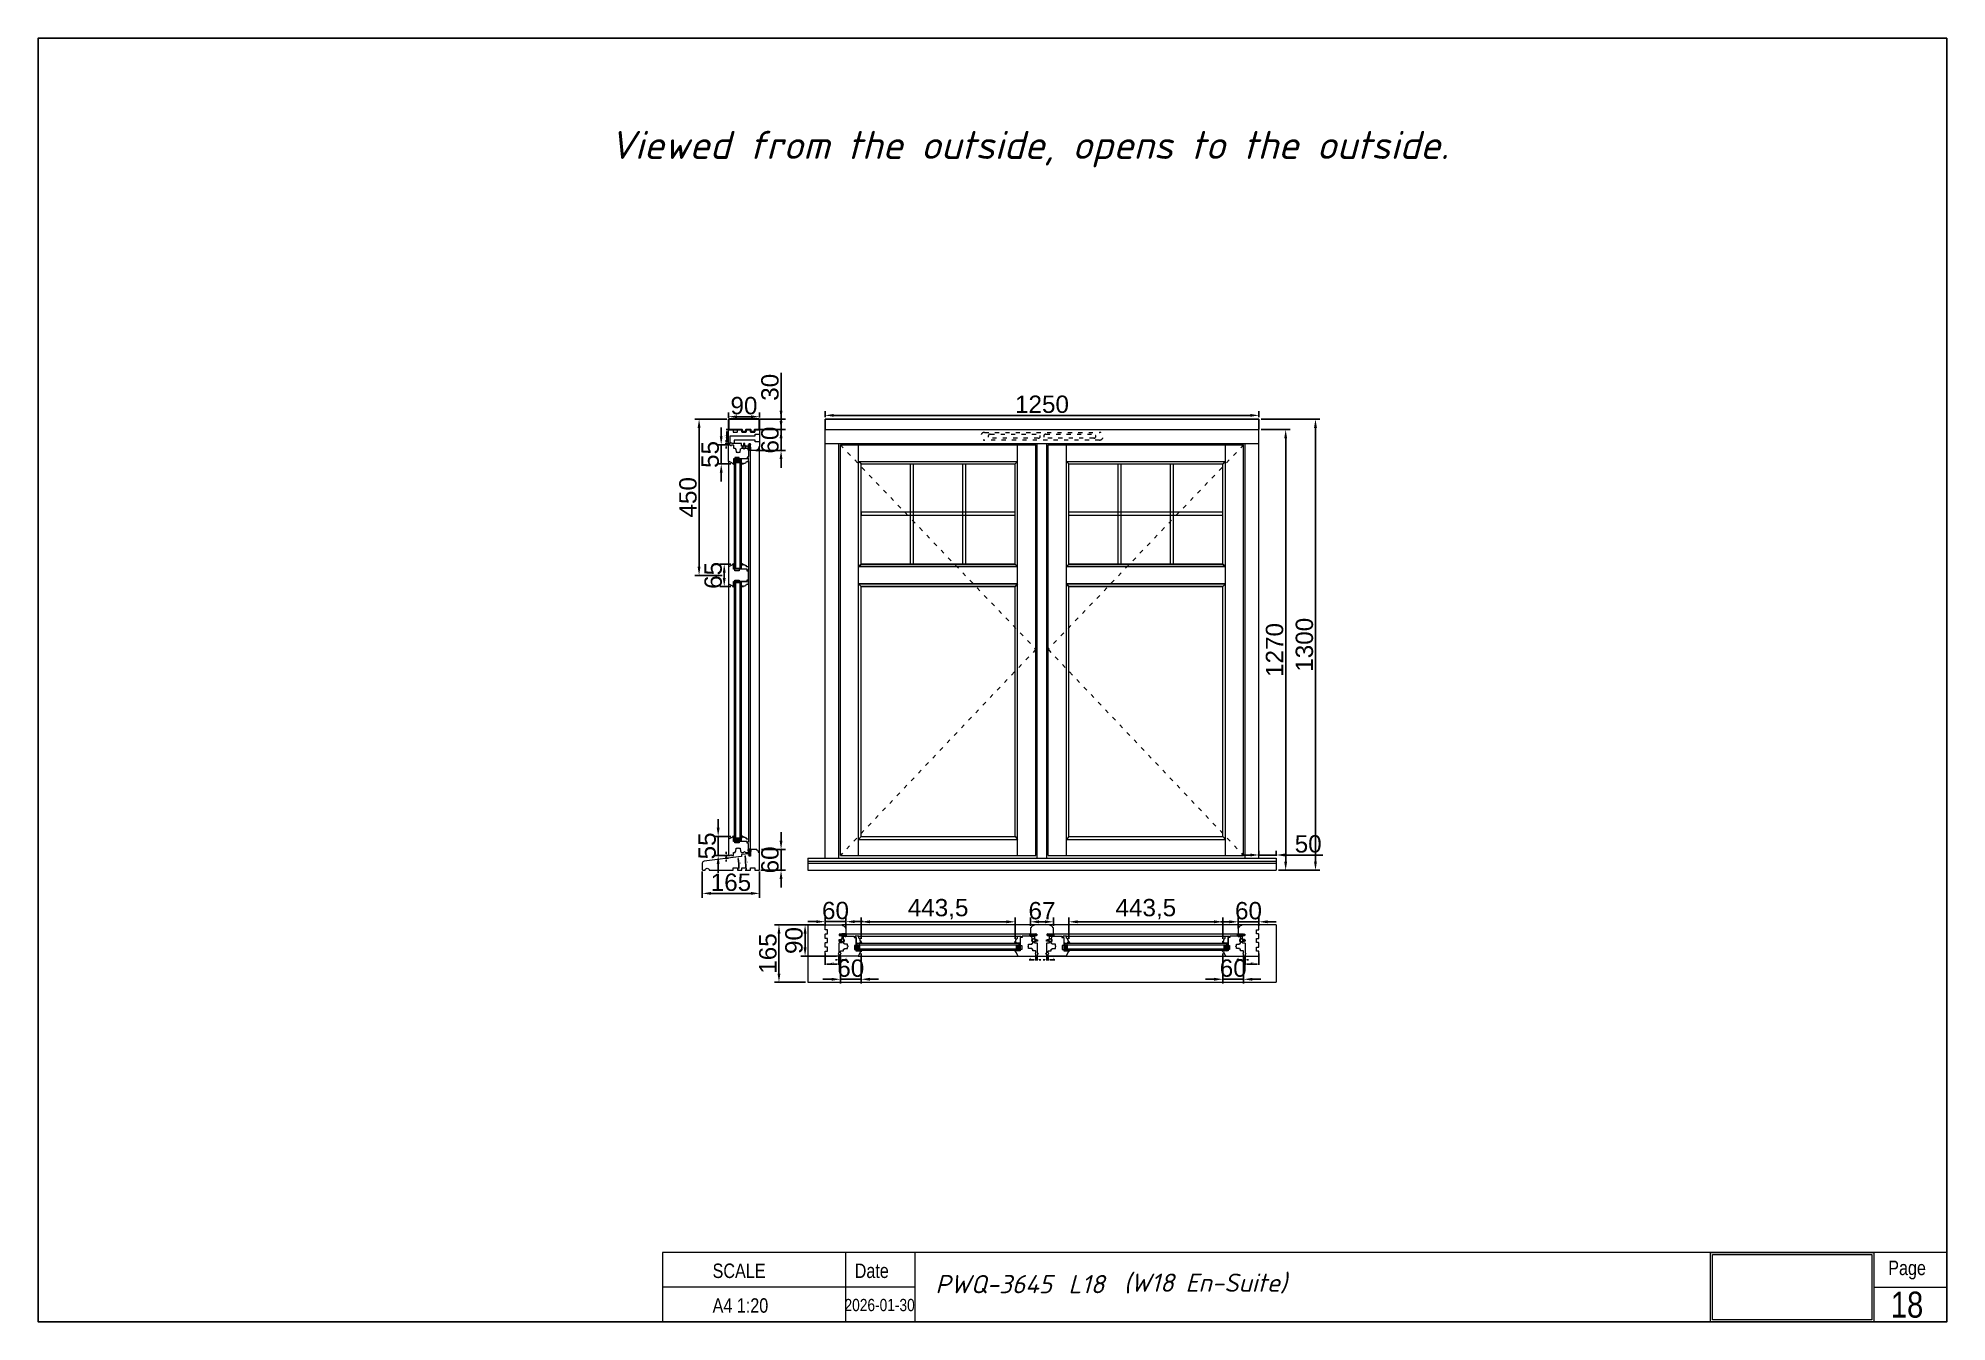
# Model space of a CAD drawing. Header units: millimetres. Extents: x 0 to 182016, y 11 to 3710.
# Drawn here: x 104078 to 109577, y 11 to 3710 of the extents above; entities that cross this region are included whole.
import ezdxf

# ---------------------------------------------------------------- set-up
doc = ezdxf.new("R2010")
doc.units = ezdxf.units.MM
doc.linetypes.add('ACAD_ISO03W100', pattern=[30, 12, -18])
for name, color, linetype, lineweight in [('Matmenys', 10, 'Continuous', 20), ('OTHER', 251, 'Continuous', 13), ('Stakta', 7, 'Continuous', 25), ('Testinės profilio linijos', 7, 'Continuous', 5)]:
    doc.layers.add(name, color=color, linetype=linetype, lineweight=lineweight)
doc.layers.add('Stiklo paketas', color=7, linetype='Continuous')
doc.styles.add('ROMANS', font='stylu.ttf', dxfattribs={"oblique": 15})
doc.styles.get("Standard").update_dxf_attribs({"font": 'arial.ttf'})
doc.dimstyles.new('2', dxfattribs={"dimscale": 2, "dimtxt": 2.5, "dimasz": 2.5, "dimexe": 1.25, "dimexo": 0.625, "dimtad": 1, "dimtxsty": 'Standard', "dimcen": 2.5, "dimadec": 0, "dimazin": 0, "dimtfac": 1, "dimtmove": 0, "dimatfit": 3, "dimfxl": 1, "dimarcsym": 0})
doc.dimstyles.new('Padidinti matmenys', dxfattribs={"dimscale": 10, "dimtxt": 5, "dimasz": 2.5, "dimexe": 1.25, "dimexo": 0.625, "dimtad": 1, "dimdec": 1, "dimtxsty": 'Standard', "dimcen": 2.5, "dimadec": 0, "dimazin": 0, "dimtfac": 1, "dimtdec": 1, "dimtmove": 0, "dimatfit": 3, "dimfxl": 1, "dimarcsym": 0})
picture_1 = doc.add_image_def('image1.jpeg', size_in_pixel=(1233, 506))

msp = doc.modelspace()

# ---------------------------------------------------------------- texts
at = {"lineweight": 0, "width": 0.8}
for s, p in [('SCALE', (106020.73161, 137.2134153)), ('Date', (106430.122987, 137.2134153)), ('Page', (109408.0383169, 145.6096254)), ('A4 1:20', (106020.73161, 37.2009752))]:
    msp.add_text(s, height=41.62239482, dxfattribs=at).set_placement(p)
at = {"color": 1, "lineweight": 0, "width": 0.8}
msp.add_text('18', height=74.92031068, dxfattribs=at).set_placement((109415.7813091, 22.9923243))
at = {"lineweight": 0, "insert": (105723.73353, 3443.1762634), "char_height": 80.838163663, "attachment_point": 1, "style": 'ROMANS'}
msp.add_mtext('{\\fISOCPEUR|b0|i0|c186|p34;Viewed from the outside, opens to the outside.}', dxfattribs=at)
at = {"color": 0, "lineweight": 0, "char_height": 52.538446824, "attachment_point": 1, "style": 'ROMANS'}
for s, insert, width in [('{\\fISOCPEUR|b0|i0|c186|p34;\\C256;L18 }', (107045.7875834, 145.8257351), 130.666239348), ('{\\fISOCPEUR|b0|i0|c186|p34;\\C256;(W18 En-Suite) }', (107205.4593827, 150.0321815), 1707.405476263)]:
    msp.add_mtext(s, dxfattribs=dict(at, insert=insert, width=width))

# ---------------------------------------------------------------- blocks, each defined once
blk = doc.blocks.new('Užsakymo nr')
at = {"color": 0, "lineweight": 0, "insert": (5198.7, 20217.8), "char_height": 52.538, "width": 1187.405, "attachment_point": 1, "style": 'ROMANS'}
blk.add_mtext('{\\fISOCPEUR|b0|i0|c0|p34;\\C256;PWQ-3645}', dxfattribs=at)
blk = doc.blocks.new('Date')
at = {"lineweight": 0, "width": 0.8}
blk.add_text('2026-01-30', height=35.38, dxfattribs=at).set_placement((4937.1, 20113.7))
blk = doc.blocks.new('*D1754')
at = {"layer": 'Defpoints', "color": 0, "transparency": 16777216}
for p in [(106344.8, 1073.3), (106384.8, 1067.8), (106384.8, 1042.1)]:
    blk.add_point(p, dxfattribs=at)
at = {"layer": 'Matmenys', "color": 0, "lineweight": -2, "transparency": 16777216}
for p, q in [((106344.8, 1072.1), (106344.8, 1039.6)), ((106384.8, 1066.6), (106384.8, 1039.6)), ((106349.8, 1042.1), (106379.8, 1042.1))]:
    blk.add_line(p, q, dxfattribs=at)
at = {"layer": 'Matmenys', "color": 0, "transparency": 16777216}
for points in [[(106349.8, 1043), (106349.8, 1041.3), (106344.8, 1042.1)], [(106379.8, 1043), (106379.8, 1041.3), (106384.8, 1042.1)]]:
    blk.add_solid(points, dxfattribs=at)
at = {"layer": 'Matmenys', "color": 0, "lineweight": 5, "transparency": 16777216, "insert": (106364.8, 1045.9), "char_height": 5, "attachment_point": 5}
blk.add_mtext('40', dxfattribs=at)
blk = doc.blocks.new('*D1755')
at = {"color": 0, "lineweight": -2, "transparency": 16777216}
for p, q in [((106319.8, 1164.2), (106294.8, 1164.2)), ((106344.8, 1152.6), (106344.8, 1176.7)), ((106344.8, 1164.2), (106404.8, 1164.2)), ((106404.8, 1144.1), (106404.8, 1176.7)), ((106429.8, 1164.2), (106454.8, 1164.2))]:
    blk.add_line(p, q, dxfattribs=at)
at = {"color": 0, "transparency": 16777216}
for points in [[(106319.8, 1168.3), (106319.8, 1160), (106344.8, 1164.2)], [(106429.8, 1168.3), (106429.8, 1160), (106404.8, 1164.2)]]:
    blk.add_solid(points, dxfattribs=at)
at = {"layer": 'Defpoints', "color": 0, "transparency": 16777216}
for p in [(106404.8, 1164.2), (106344.8, 1146.3), (106404.8, 1137.8)]:
    blk.add_point(p, dxfattribs=at)
at = {"color": 0, "lineweight": 5, "transparency": 16777216, "insert": (106374.8, 1196), "char_height": 50, "attachment_point": 5}
blk.add_mtext('60', dxfattribs=at)
blk = doc.blocks.new('*D1756')
at = {"color": 0, "lineweight": -2, "transparency": 16777216}
for p, q in [((106388.8, 1061.8), (106388.8, 985.7)), ((106448.8, 1072.1), (106448.8, 985.7)), ((106363.8, 998.2), (106338.8, 998.2)), ((106388.8, 998.2), (106448.8, 998.2)), ((106473.8, 998.2), (106498.8, 998.2))]:
    blk.add_line(p, q, dxfattribs=at)
at = {"color": 0, "transparency": 16777216}
for points in [[(106363.8, 1002.4), (106363.8, 994), (106388.8, 998.2)], [(106473.8, 1002.4), (106473.8, 994), (106448.8, 998.2)]]:
    blk.add_solid(points, dxfattribs=at)
at = {"layer": 'Defpoints', "color": 0, "transparency": 16777216}
for p in [(106388.8, 1068.1), (106448.8, 1078.3), (106448.8, 998.2)]:
    blk.add_point(p, dxfattribs=at)
at = {"color": 0, "lineweight": 5, "transparency": 16777216, "insert": (106418.8, 1030), "char_height": 50, "attachment_point": 5}
blk.add_mtext('60', dxfattribs=at)
blk = doc.blocks.new('*D1757')
at = {"color": 0, "lineweight": -2, "transparency": 16777216}
for p, q in [((106341.5, 1154.8), (106274.7, 1154.8)), ((106287.2, 1089.8), (106287.2, 1129.8)), ((106377.5, 1064.8), (106274.7, 1064.8))]:
    blk.add_line(p, q, dxfattribs=at)
at = {"color": 0, "transparency": 16777216}
for points in [[(106283, 1129.8), (106291.4, 1129.8), (106287.2, 1154.8)], [(106283, 1089.8), (106291.4, 1089.8), (106287.2, 1064.8)]]:
    blk.add_solid(points, dxfattribs=at)
at = {"layer": 'Defpoints', "color": 0, "transparency": 16777216}
for p in [(106287.2, 1154.8), (106347.8, 1154.8), (106383.8, 1064.8)]:
    blk.add_point(p, dxfattribs=at)
at = {"color": 0, "lineweight": 5, "transparency": 16777216, "insert": (106255.4, 1109.8), "char_height": 50, "attachment_point": 5, "rotation": 90}
blk.add_mtext('90', dxfattribs=at)
blk = doc.blocks.new('*D1758')
at = {"layer": 'Defpoints', "color": 0, "transparency": 16777216}
for p in [(106384.8, 1067.8), (106388.8, 1068.1), (106388.8, 1054.4)]:
    blk.add_point(p, dxfattribs=at)
at = {"layer": 'Matmenys', "color": 0, "lineweight": -2, "transparency": 16777216}
for p, q in [((106379.8, 1054.4), (106374.8, 1054.4)), ((106384.8, 1066.6), (106384.8, 1051.9)), ((106384.8, 1054.4), (106388.8, 1054.4)), ((106388.8, 1066.8), (106388.8, 1051.9)), ((106393.8, 1054.4), (106408.2, 1054.4))]:
    blk.add_line(p, q, dxfattribs=at)
at = {"layer": 'Matmenys', "color": 0, "transparency": 16777216}
for points in [[(106379.8, 1055.3), (106379.8, 1053.6), (106384.8, 1054.4)], [(106393.8, 1055.3), (106393.8, 1053.6), (106388.8, 1054.4)]]:
    blk.add_solid(points, dxfattribs=at)
at = {"layer": 'Matmenys', "color": 0, "lineweight": 5, "transparency": 16777216, "insert": (106405.2, 1058.2), "char_height": 5, "attachment_point": 5}
blk.add_mtext('4', dxfattribs=at)
blk = doc.blocks.new('*D1759')
at = {"layer": 'Defpoints', "color": 0, "transparency": 16777216}
for p in [(107554.8, 1067.8), (107594.8, 1073.3), (107554.8, 1042.1)]:
    blk.add_point(p, dxfattribs=at)
at = {"layer": 'Matmenys', "color": 0, "lineweight": -2, "transparency": 16777216}
for p, q in [((107554.8, 1066.6), (107554.8, 1039.6)), ((107594.8, 1072.1), (107594.8, 1039.6)), ((107589.8, 1042.1), (107559.8, 1042.1))]:
    blk.add_line(p, q, dxfattribs=at)
at = {"layer": 'Matmenys', "color": 0, "transparency": 16777216}
for points in [[(107559.8, 1043), (107559.8, 1041.3), (107554.8, 1042.1)], [(107589.8, 1043), (107589.8, 1041.3), (107594.8, 1042.1)]]:
    blk.add_solid(points, dxfattribs=at)
at = {"layer": 'Matmenys', "color": 0, "lineweight": 5, "transparency": 16777216, "insert": (107574.8, 1045.9), "char_height": 5, "attachment_point": 5}
blk.add_mtext('40', dxfattribs=at)
blk = doc.blocks.new('*D1760')
at = {"color": 0, "lineweight": -2, "transparency": 16777216}
for p, q in [((107509.8, 1163.8), (107484.8, 1163.8)), ((107534.8, 1144.1), (107534.8, 1176.3)), ((107594.8, 1163.8), (107534.8, 1163.8)), ((107594.8, 1152.6), (107594.8, 1176.3)), ((107619.8, 1163.8), (107644.8, 1163.8))]:
    blk.add_line(p, q, dxfattribs=at)
at = {"color": 0, "transparency": 16777216}
for points in [[(107509.8, 1168), (107509.8, 1159.6), (107534.8, 1163.8)], [(107619.8, 1168), (107619.8, 1159.6), (107594.8, 1163.8)]]:
    blk.add_solid(points, dxfattribs=at)
at = {"layer": 'Defpoints', "color": 0, "transparency": 16777216}
for p in [(107534.8, 1163.8), (107534.8, 1137.8), (107594.8, 1146.3)]:
    blk.add_point(p, dxfattribs=at)
at = {"color": 0, "lineweight": 5, "transparency": 16777216, "insert": (107564.8, 1195.6), "char_height": 50, "attachment_point": 5}
blk.add_mtext('60', dxfattribs=at)
blk = doc.blocks.new('*D1761')
at = {"color": 0, "lineweight": -2, "transparency": 16777216}
for p, q in [((107490.8, 1072.1), (107490.8, 985.7)), ((107550.8, 1061.8), (107550.8, 985.7)), ((107465.8, 998.2), (107440.8, 998.2)), ((107550.8, 998.2), (107490.8, 998.2)), ((107575.8, 998.2), (107600.8, 998.2))]:
    blk.add_line(p, q, dxfattribs=at)
at = {"color": 0, "transparency": 16777216}
for points in [[(107465.8, 1002.4), (107465.8, 994), (107490.8, 998.2)], [(107575.8, 1002.4), (107575.8, 994), (107550.8, 998.2)]]:
    blk.add_solid(points, dxfattribs=at)
at = {"layer": 'Defpoints', "color": 0, "transparency": 16777216}
for p in [(107490.8, 1078.3), (107550.8, 1068.1), (107490.8, 998.2)]:
    blk.add_point(p, dxfattribs=at)
at = {"color": 0, "lineweight": 5, "transparency": 16777216, "insert": (107520.8, 1030), "char_height": 50, "attachment_point": 5}
blk.add_mtext('60', dxfattribs=at)
blk = doc.blocks.new('*D1762')
at = {"layer": 'Defpoints', "color": 0, "transparency": 16777216}
for p in [(107550.8, 1067.8), (107550.8, 1054.4), (107554.8, 1067.8)]:
    blk.add_point(p, dxfattribs=at)
at = {"layer": 'Matmenys', "color": 0, "lineweight": -2, "transparency": 16777216}
for p, q in [((107545.8, 1054.4), (107531.4, 1054.4)), ((107550.8, 1066.6), (107550.8, 1051.9)), ((107554.8, 1054.4), (107550.8, 1054.4)), ((107554.8, 1066.6), (107554.8, 1051.9)), ((107559.8, 1054.4), (107564.8, 1054.4))]:
    blk.add_line(p, q, dxfattribs=at)
at = {"layer": 'Matmenys', "color": 0, "transparency": 16777216}
for points in [[(107545.8, 1055.3), (107545.8, 1053.6), (107550.8, 1054.4)], [(107559.8, 1055.3), (107559.8, 1053.6), (107554.8, 1054.4)]]:
    blk.add_solid(points, dxfattribs=at)
at = {"layer": 'Matmenys', "color": 0, "lineweight": 5, "transparency": 16777216, "insert": (107534.4, 1058.2), "char_height": 5, "attachment_point": 5}
blk.add_mtext('4', dxfattribs=at)
blk = doc.blocks.new('*D1763')
at = {"color": 0, "lineweight": -2, "transparency": 16777216}
for p, q in [((106344.8, 2618.4), (106344.8, 2635.8)), ((106369.8, 2623.3), (107569.8, 2623.3)), ((107594.8, 2618.4), (107594.8, 2635.8))]:
    blk.add_line(p, q, dxfattribs=at)
at = {"color": 0, "transparency": 16777216}
for points in [[(106369.8, 2627.5), (106369.8, 2619.2), (106344.8, 2623.3)], [(107569.8, 2627.5), (107569.8, 2619.2), (107594.8, 2623.3)]]:
    blk.add_solid(points, dxfattribs=at)
at = {"layer": 'Defpoints', "color": 0, "transparency": 16777216}
for p in [(106344.8, 2612.2), (107594.8, 2623.3), (107594.8, 2612.2)]:
    blk.add_point(p, dxfattribs=at)
at = {"color": 0, "lineweight": 5, "transparency": 16777216, "insert": (106969.8, 2655.1), "char_height": 50, "attachment_point": 5}
blk.add_mtext('1250', dxfattribs=at)
blk = doc.blocks.new('*D1764')
at = {"color": 0, "lineweight": -2, "transparency": 16777216}
for p, q in [((107601, 2582.2), (107684.4, 2582.2)), ((107671.9, 2557.2), (107671.9, 1337.2)), ((107651, 1312.2), (107684.4, 1312.2))]:
    blk.add_line(p, q, dxfattribs=at)
at = {"color": 0, "transparency": 16777216}
for points in [[(107667.7, 2557.2), (107676.1, 2557.2), (107671.9, 2582.2)], [(107667.7, 1337.2), (107676.1, 1337.2), (107671.9, 1312.2)]]:
    blk.add_solid(points, dxfattribs=at)
at = {"layer": 'Defpoints', "color": 0, "transparency": 16777216}
for p in [(107594.8, 2582.2), (107644.8, 1312.2), (107671.9, 1312.2)]:
    blk.add_point(p, dxfattribs=at)
at = {"color": 0, "lineweight": 5, "transparency": 16777216, "insert": (107640.1, 1947.2), "char_height": 50, "attachment_point": 5, "rotation": 90}
blk.add_mtext('1270', dxfattribs=at)
blk = doc.blocks.new('*D2101')
at = {"color": 0, "lineweight": -2, "transparency": 16777216}
for p, q in [((106288.5, 1154.8), (106199.5, 1154.8)), ((106212, 1129.8), (106212, 1014.8)), ((106288.5, 989.8), (106199.5, 989.8))]:
    blk.add_line(p, q, dxfattribs=at)
at = {"color": 0, "transparency": 16777216}
for points in [[(106207.8, 1129.8), (106216.1, 1129.8), (106212, 1154.8)], [(106207.8, 1014.8), (106216.1, 1014.8), (106212, 989.8)]]:
    blk.add_solid(points, dxfattribs=at)
at = {"layer": 'Defpoints', "color": 0, "transparency": 16777216}
for p in [(106294.8, 1154.8), (106212, 989.8), (106294.8, 989.8)]:
    blk.add_point(p, dxfattribs=at)
at = {"color": 0, "lineweight": 5, "transparency": 16777216, "insert": (106180.2, 1072.3), "char_height": 50, "attachment_point": 5, "rotation": 90}
blk.add_mtext('165', dxfattribs=at)
blk = doc.blocks.new('*D1765')
at = {"layer": 'Defpoints', "color": 0, "transparency": 16777216}
for p in [(106983.3, 1067.8), (106983.3, 1054.5), (106987.3, 1067.8)]:
    blk.add_point(p, dxfattribs=at)
at = {"layer": 'Matmenys', "color": 0, "lineweight": -2, "transparency": 16777216}
for p, q in [((106978.3, 1054.5), (106973.3, 1054.5)), ((106983.3, 1066.6), (106983.3, 1052)), ((106983.3, 1054.5), (106987.3, 1054.5)), ((106987.3, 1066.6), (106987.3, 1052)), ((106992.3, 1054.5), (107006.7, 1054.5))]:
    blk.add_line(p, q, dxfattribs=at)
at = {"layer": 'Matmenys', "color": 0, "transparency": 16777216}
for points in [[(106978.3, 1055.3), (106978.3, 1053.6), (106983.3, 1054.5)], [(106992.3, 1055.3), (106992.3, 1053.6), (106987.3, 1054.5)]]:
    blk.add_solid(points, dxfattribs=at)
at = {"layer": 'Matmenys', "color": 0, "transparency": 16777216, "insert": (107003.7, 1058.2), "char_height": 5, "attachment_point": 5}
blk.add_mtext('4', dxfattribs=at)
blk = doc.blocks.new('*D1766')
at = {"layer": 'Defpoints', "color": 0, "transparency": 16777216}
for p in [(106952.3, 1067.8), (106956.3, 1067.8), (106956.3, 1054.5)]:
    blk.add_point(p, dxfattribs=at)
at = {"layer": 'Matmenys', "color": 0, "lineweight": -2, "transparency": 16777216}
for p, q in [((106947.3, 1054.5), (106932.9, 1054.5)), ((106952.3, 1066.6), (106952.3, 1052)), ((106956.3, 1054.5), (106952.3, 1054.5)), ((106956.3, 1066.6), (106956.3, 1052)), ((106961.3, 1054.5), (106966.3, 1054.5))]:
    blk.add_line(p, q, dxfattribs=at)
at = {"layer": 'Matmenys', "color": 0, "transparency": 16777216}
for points in [[(106947.3, 1055.3), (106947.3, 1053.6), (106952.3, 1054.5)], [(106961.3, 1055.3), (106961.3, 1053.6), (106956.3, 1054.5)]]:
    blk.add_solid(points, dxfattribs=at)
at = {"layer": 'Matmenys', "color": 0, "transparency": 16777216, "insert": (106935.9, 1058.2), "char_height": 5, "attachment_point": 5}
blk.add_mtext('4', dxfattribs=at)
blk = doc.blocks.new('*D1767')
at = {"layer": 'Defpoints', "color": 0, "transparency": 16777216}
for p in [(106062.2, 2542.2), (106069.1, 2542.2), (106074.6, 2582.2)]:
    blk.add_point(p, dxfattribs=at)
at = {"layer": 'Matmenys', "color": 0, "lineweight": -2, "transparency": 16777216}
for p, q in [((106073.4, 2582.2), (106059.7, 2582.2)), ((106067.9, 2542.2), (106059.7, 2542.2)), ((106062.2, 2577.2), (106062.2, 2547.2))]:
    blk.add_line(p, q, dxfattribs=at)
at = {"layer": 'Matmenys', "color": 0, "transparency": 16777216}
for points in [[(106061.4, 2577.2), (106063.1, 2577.2), (106062.2, 2582.2)], [(106061.4, 2547.2), (106063.1, 2547.2), (106062.2, 2542.2)]]:
    blk.add_solid(points, dxfattribs=at)
at = {"layer": 'Matmenys', "color": 0, "lineweight": 5, "transparency": 16777216, "insert": (106058.4, 2562.2), "char_height": 5, "attachment_point": 5, "rotation": 90}
blk.add_mtext('40', dxfattribs=at)
blk = doc.blocks.new('*D1768')
at = {"color": 0, "lineweight": -2, "transparency": 16777216}
for p, q in [((106218, 2607.2), (106218, 2632.2)), ((106153.9, 2582.2), (106230.5, 2582.2)), ((106218, 2582.2), (106218, 2522.2)), ((106145.4, 2522.2), (106230.5, 2522.2)), ((106218, 2497.2), (106218, 2472.2))]:
    blk.add_line(p, q, dxfattribs=at)
at = {"color": 0, "transparency": 16777216}
for points in [[(106213.8, 2607.2), (106222.1, 2607.2), (106218, 2582.2)], [(106213.8, 2497.2), (106222.1, 2497.2), (106218, 2522.2)]]:
    blk.add_solid(points, dxfattribs=at)
at = {"layer": 'Defpoints', "color": 0, "transparency": 16777216}
for p in [(106147.6, 2582.2), (106139.1, 2522.2), (106218, 2522.2)]:
    blk.add_point(p, dxfattribs=at)
at = {"color": 0, "lineweight": 5, "transparency": 16777216, "insert": (106186.2, 2552.2), "char_height": 50, "attachment_point": 5, "rotation": 90}
blk.add_mtext('60', dxfattribs=at)
blk = doc.blocks.new('*D1769')
at = {"color": 0, "lineweight": -2, "transparency": 16777216}
for p, q in [((106045.5, 2563.2), (106045.5, 2588.2)), ((106071.6, 2538.2), (106033, 2538.2)), ((106045.5, 2483.2), (106045.5, 2538.2)), ((106073.4, 2483.2), (106033, 2483.2)), ((106045.5, 2458.2), (106045.5, 2433.2))]:
    blk.add_line(p, q, dxfattribs=at)
at = {"color": 0, "transparency": 16777216}
for points in [[(106041.4, 2563.2), (106049.7, 2563.2), (106045.5, 2538.2)], [(106041.4, 2458.2), (106049.7, 2458.2), (106045.5, 2483.2)]]:
    blk.add_solid(points, dxfattribs=at)
at = {"layer": 'Defpoints', "color": 0, "transparency": 16777216}
for p in [(106045.5, 2538.2), (106077.9, 2538.2), (106079.6, 2483.2)]:
    blk.add_point(p, dxfattribs=at)
at = {"color": 0, "lineweight": 5, "transparency": 16777216, "insert": (106013.9, 2510.7), "char_height": 50, "attachment_point": 5, "rotation": 90}
blk.add_mtext('55', dxfattribs=at)
blk = doc.blocks.new('*D1770')
at = {"color": 0, "lineweight": -2, "transparency": 16777216}
for p, q in [((106066.1, 2616.4), (106066.1, 2631.9)), ((106091.1, 2619.4), (106131.1, 2619.4)), ((106156.1, 2617.6), (106156.1, 2631.9))]:
    blk.add_line(p, q, dxfattribs=at)
at = {"color": 0, "transparency": 16777216}
for points in [[(106091.1, 2623.5), (106091.1, 2615.2), (106066.1, 2619.4)], [(106131.1, 2623.5), (106131.1, 2615.2), (106156.1, 2619.4)]]:
    blk.add_solid(points, dxfattribs=at)
at = {"layer": 'Defpoints', "color": 0, "transparency": 16777216}
for p in [(106066.1, 2610.2), (106156.1, 2619.4), (106156.1, 2611.3)]:
    blk.add_point(p, dxfattribs=at)
at = {"color": 0, "lineweight": 5, "transparency": 16777216, "insert": (106111.1, 2651.1), "char_height": 50, "attachment_point": 5}
blk.add_mtext('90', dxfattribs=at)
blk = doc.blocks.new('*D1771')
at = {"layer": 'Defpoints', "color": 0, "transparency": 16777216}
for p in [(106059.9, 2538.2), (106069.1, 2542.2), (106069.4, 2538.2)]:
    blk.add_point(p, dxfattribs=at)
at = {"layer": 'Matmenys', "color": 0, "lineweight": -2, "transparency": 16777216}
for p, q in [((106067.9, 2542.2), (106057.4, 2542.2)), ((106068.1, 2538.2), (106057.4, 2538.2)), ((106059.9, 2547.2), (106059.9, 2552.2)), ((106059.9, 2542.2), (106059.9, 2538.2)), ((106059.9, 2533.2), (106059.9, 2528.2))]:
    blk.add_line(p, q, dxfattribs=at)
at = {"layer": 'Matmenys', "color": 0, "transparency": 16777216}
for points in [[(106059.1, 2547.2), (106060.8, 2547.2), (106059.9, 2542.2)], [(106059.1, 2533.2), (106060.8, 2533.2), (106059.9, 2538.2)]]:
    blk.add_solid(points, dxfattribs=at)
at = {"layer": 'Matmenys', "color": 0, "lineweight": 5, "transparency": 16777216, "insert": (106056.2, 2540.2), "char_height": 5, "attachment_point": 5, "rotation": 90}
blk.add_mtext('4', dxfattribs=at)
blk = doc.blocks.new('*D1772')
at = {"color": 0, "lineweight": -2, "transparency": 16777216}
for p, q in [((106218, 1397.2), (106218, 1422.2)), ((106161.4, 1372.2), (106230.5, 1372.2)), ((106218, 1372.2), (106218, 1312.2)), ((106159.4, 1312.2), (106230.5, 1312.2)), ((106218, 1287.2), (106218, 1262.2))]:
    blk.add_line(p, q, dxfattribs=at)
at = {"color": 0, "transparency": 16777216}
for points in [[(106213.8, 1397.2), (106222.1, 1397.2), (106218, 1372.2)], [(106213.8, 1287.2), (106222.1, 1287.2), (106218, 1312.2)]]:
    blk.add_solid(points, dxfattribs=at)
at = {"layer": 'Defpoints', "color": 0, "transparency": 16777216}
for p in [(106155.1, 1372.2), (106153.1, 1312.2), (106218, 1312.2)]:
    blk.add_point(p, dxfattribs=at)
at = {"color": 0, "lineweight": 5, "transparency": 16777216, "insert": (106186.2, 1342.2), "char_height": 50, "attachment_point": 5, "rotation": 90}
blk.add_mtext('60', dxfattribs=at)
blk = doc.blocks.new('*D1773')
at = {"color": 0, "lineweight": -2, "transparency": 16777216}
for p, q in [((105991.1, 1308.9), (105991.1, 1233.2)), ((106156.1, 1308.9), (106156.1, 1233.2)), ((106131.1, 1245.7), (106016.1, 1245.7))]:
    blk.add_line(p, q, dxfattribs=at)
at = {"color": 0, "transparency": 16777216}
for points in [[(106016.1, 1249.9), (106016.1, 1241.5), (105991.1, 1245.7)], [(106131.1, 1249.9), (106131.1, 1241.5), (106156.1, 1245.7)]]:
    blk.add_solid(points, dxfattribs=at)
at = {"layer": 'Defpoints', "color": 0, "transparency": 16777216}
for p in [(105991.1, 1315.2), (106156.1, 1315.2), (105991.1, 1245.7)]:
    blk.add_point(p, dxfattribs=at)
at = {"color": 0, "lineweight": 5, "transparency": 16777216, "insert": (106073.6, 1277.5), "char_height": 50, "attachment_point": 5}
blk.add_mtext('165', dxfattribs=at)
blk = doc.blocks.new('*D1774')
at = {"layer": 'Defpoints', "color": 0, "transparency": 16777216}
for p in [(106059.9, 1347.5), (106067.9, 1347.5), (106069.5, 1355)]:
    blk.add_point(p, dxfattribs=at)
at = {"layer": 'Matmenys', "color": 0, "lineweight": -2, "transparency": 16777216}
for p, q in [((106068.3, 1355), (106057.4, 1355)), ((106066.6, 1347.5), (106057.4, 1347.5)), ((106059.9, 1360), (106059.9, 1365)), ((106059.9, 1355), (106059.9, 1347.5)), ((106059.9, 1342.5), (106059.9, 1337.5))]:
    blk.add_line(p, q, dxfattribs=at)
at = {"layer": 'Matmenys', "color": 0, "transparency": 16777216}
for points in [[(106059.1, 1360), (106060.8, 1360), (106059.9, 1355)], [(106059.1, 1342.5), (106060.8, 1342.5), (106059.9, 1347.5)]]:
    blk.add_solid(points, dxfattribs=at)
at = {"layer": 'Matmenys', "color": 0, "lineweight": 5, "transparency": 16777216, "insert": (106055.7, 1351.2), "char_height": 5, "attachment_point": 5, "rotation": 90}
blk.add_mtext('7,45', dxfattribs=at)
blk = doc.blocks.new('*D1775')
at = {"layer": 'Defpoints', "color": 0, "transparency": 16777216}
for p in [(106067.9, 1347.5), (106096.4, 1325.2), (106103.2, 1351.9), (106093.1, 1312.4), (106104.1, 1312.4)]:
    blk.add_point(p, dxfattribs=at)
at = {"layer": 'Matmenys', "color": 0, "lineweight": -2, "transparency": 16777216}
blk.add_arc((105781.6, 1312.4), 315, 0.9094, 6.0906, dxfattribs=at)
at = {"layer": 'Matmenys', "color": 0, "transparency": 16777216}
for points in [[(106094, 1345.7), (106095.7, 1345.9), (106094.3, 1350.8)], [(106097.4, 1317.4), (106095.7, 1317.4), (106096.6, 1312.4)]]:
    blk.add_solid(points, dxfattribs=at)
at = {"layer": 'Matmenys', "color": 0, "lineweight": 5, "transparency": 16777216, "insert": (106099.8, 1331.8), "char_height": 5, "attachment_point": 5, "rotation": 273.5}
blk.add_mtext('7°', dxfattribs=at)
blk = doc.blocks.new('*D1776')
at = {"layer": 'Defpoints', "color": 0, "transparency": 16777216}
for p in [(106105, 1357.4), (106116.5, 1327.8), (106125.6, 1360), (106118.1, 1312.4), (106129.1, 1312.4)]:
    blk.add_point(p, dxfattribs=at)
at = {"layer": 'Matmenys', "color": 0, "lineweight": -2, "transparency": 16777216}
blk.add_line((106116.9, 1312.4), (106114.3, 1312.4), dxfattribs=at)
blk.add_arc((105737.9, 1312.4), 378.8, 0.7562, 6.2438, dxfattribs=at)
at = {"layer": 'Matmenys', "color": 0, "transparency": 16777216}
for points in [[(106113.7, 1353.5), (106115.4, 1353.7), (106114, 1358.5)], [(106117.6, 1317.4), (106115.9, 1317.4), (106116.8, 1312.4)]]:
    blk.add_solid(points, dxfattribs=at)
at = {"layer": 'Matmenys', "color": 0, "lineweight": 5, "transparency": 16777216, "insert": (106119.8, 1335.7), "char_height": 5, "attachment_point": 5, "rotation": 273.5}
blk.add_mtext('7°', dxfattribs=at)
blk = doc.blocks.new('*D2102')
at = {"color": 0, "lineweight": -2, "transparency": 16777216}
for p, q in [((106036.8, 1435), (106036.8, 1460)), ((106073.4, 1410), (106024.3, 1410)), ((106036.8, 1355), (106036.8, 1410)), ((106060.9, 1355), (106024.3, 1355)), ((106036.8, 1330), (106036.8, 1305))]:
    blk.add_line(p, q, dxfattribs=at)
at = {"color": 0, "transparency": 16777216}
for points in [[(106032.6, 1435), (106040.9, 1435), (106036.8, 1410)], [(106032.6, 1330), (106040.9, 1330), (106036.8, 1355)]]:
    blk.add_solid(points, dxfattribs=at)
at = {"layer": 'Defpoints', "color": 0, "transparency": 16777216}
for p in [(106036.8, 1410), (106079.6, 1410), (106067.1, 1355)]:
    blk.add_point(p, dxfattribs=at)
at = {"color": 0, "lineweight": 5, "transparency": 16777216, "insert": (106005.1, 1382.5), "char_height": 50, "attachment_point": 5, "rotation": 90}
blk.add_mtext('55', dxfattribs=at)
blk = doc.blocks.new('*D1777')
at = {"color": 0, "lineweight": -2, "transparency": 16777216}
for p, q in [((106448.8, 1114.6), (106448.8, 1176.3)), ((106473.8, 1163.8), (106867.3, 1163.8)), ((106892.3, 1114.6), (106892.3, 1176.3))]:
    blk.add_line(p, q, dxfattribs=at)
at = {"color": 0, "transparency": 16777216}
for points in [[(106473.8, 1168), (106473.8, 1159.6), (106448.8, 1163.8)], [(106867.3, 1168), (106867.3, 1159.6), (106892.3, 1163.8)]]:
    blk.add_solid(points, dxfattribs=at)
at = {"layer": 'Defpoints', "color": 0, "transparency": 16777216}
for p in [(106892.3, 1163.8), (106448.8, 1108.3), (106892.3, 1108.3)]:
    blk.add_point(p, dxfattribs=at)
at = {"color": 0, "lineweight": 5, "transparency": 16777216, "insert": (106670.5, 1200.1), "char_height": 50, "attachment_point": 5}
blk.add_mtext('443,5', dxfattribs=at)
blk = doc.blocks.new('*D1778')
at = {"color": 0, "lineweight": -2, "transparency": 16777216}
for p, q in [((107047.3, 1114.6), (107047.3, 1176.3)), ((107072.3, 1163.8), (107465.8, 1163.8)), ((107490.8, 1114.6), (107490.8, 1176.3))]:
    blk.add_line(p, q, dxfattribs=at)
at = {"color": 0, "transparency": 16777216}
for points in [[(107072.3, 1168), (107072.3, 1159.6), (107047.3, 1163.8)], [(107465.8, 1168), (107465.8, 1159.6), (107490.8, 1163.8)]]:
    blk.add_solid(points, dxfattribs=at)
at = {"layer": 'Defpoints', "color": 0, "transparency": 16777216}
for p in [(107490.8, 1163.8), (107047.3, 1108.3), (107490.8, 1108.3)]:
    blk.add_point(p, dxfattribs=at)
at = {"color": 0, "lineweight": 5, "transparency": 16777216, "insert": (107269, 1200.1), "char_height": 50, "attachment_point": 5}
blk.add_mtext('443,5', dxfattribs=at)
blk = doc.blocks.new('*D2103')
at = {"color": 0, "lineweight": -2, "transparency": 16777216}
for p, q in [((106936.3, 1152.1), (106936.3, 1176.3)), ((106961.3, 1163.8), (106978.3, 1163.8)), ((107003.3, 1152.1), (107003.3, 1176.3))]:
    blk.add_line(p, q, dxfattribs=at)
at = {"color": 0, "transparency": 16777216}
for points in [[(106961.3, 1168), (106961.3, 1159.6), (106936.3, 1163.8)], [(106978.3, 1168), (106978.3, 1159.6), (107003.3, 1163.8)]]:
    blk.add_solid(points, dxfattribs=at)
at = {"layer": 'Defpoints', "color": 0, "transparency": 16777216}
for p in [(107003.3, 1163.8), (106936.3, 1145.8), (107003.3, 1145.8)]:
    blk.add_point(p, dxfattribs=at)
at = {"color": 0, "lineweight": 5, "transparency": 16777216, "insert": (106969.8, 1195.6), "char_height": 50, "attachment_point": 5}
blk.add_mtext('67', dxfattribs=at)
blk = doc.blocks.new('*D2104')
at = {"color": 0, "lineweight": -2, "ltscale": 0.1, "transparency": 16777216}
for p, q in [((107569.8, 1356.3), (107544.8, 1356.3)), ((107594.8, 1353.8), (107594.8, 1368.8)), ((107594.8, 1356.3), (107644.8, 1356.3)), ((107644.8, 1353.8), (107644.8, 1368.8)), ((107669.8, 1356.3), (107778.7, 1356.3))]:
    blk.add_line(p, q, dxfattribs=at)
at = {"color": 0, "ltscale": 0.1, "transparency": 16777216}
for points in [[(107569.8, 1360.5), (107569.8, 1352.2), (107594.8, 1356.3)], [(107669.8, 1360.5), (107669.8, 1352.2), (107644.8, 1356.3)]]:
    blk.add_solid(points, dxfattribs=at)
at = {"layer": 'Defpoints', "color": 0, "ltscale": 0.1, "transparency": 16777216}
for p in [(107594.8, 1347.5), (107644.8, 1356.3), (107644.8, 1347.5)]:
    blk.add_point(p, dxfattribs=at)
at = {"color": 0, "ltscale": 0.1, "transparency": 16777216, "insert": (107736.8, 1388.1), "char_height": 50, "attachment_point": 5}
blk.add_mtext('50', dxfattribs=at)
blk = doc.blocks.new('*D2105')
at = {"color": 0, "lineweight": -2, "ltscale": 0.1, "transparency": 16777216}
for p, q in [((106218, 2637.2), (106218, 2746.1)), ((106158, 2612.2), (106230.5, 2612.2)), ((106218, 2582.2), (106218, 2612.2)), ((106158, 2582.2), (106230.5, 2582.2)), ((106218, 2557.2), (106218, 2532.2))]:
    blk.add_line(p, q, dxfattribs=at)
at = {"color": 0, "ltscale": 0.1, "transparency": 16777216}
for points in [[(106213.8, 2637.2), (106222.1, 2637.2), (106218, 2612.2)], [(106213.8, 2557.2), (106222.1, 2557.2), (106218, 2582.2)]]:
    blk.add_solid(points, dxfattribs=at)
at = {"layer": 'Defpoints', "color": 0, "ltscale": 0.1, "transparency": 16777216}
for p in [(106151.8, 2612.2), (106218, 2612.2), (106151.8, 2582.2)]:
    blk.add_point(p, dxfattribs=at)
at = {"color": 0, "ltscale": 0.1, "transparency": 16777216, "insert": (106186.2, 2704.2), "char_height": 50, "attachment_point": 5, "rotation": 90}
blk.add_mtext('30', dxfattribs=at)
blk = doc.blocks.new('*D2106')
at = {"color": 0, "lineweight": -2, "ltscale": 0.1, "transparency": 16777216}
for p, q in [((107601, 2612.2), (107770.3, 2612.2)), ((107757.8, 2587.2), (107757.8, 1337.2)), ((107651, 1312.2), (107770.3, 1312.2))]:
    blk.add_line(p, q, dxfattribs=at)
at = {"color": 0, "ltscale": 0.1, "transparency": 16777216}
for points in [[(107753.6, 2587.2), (107761.9, 2587.2), (107757.8, 2612.2)], [(107753.6, 1337.2), (107761.9, 1337.2), (107757.8, 1312.2)]]:
    blk.add_solid(points, dxfattribs=at)
at = {"layer": 'Defpoints', "color": 0, "ltscale": 0.1, "transparency": 16777216}
for p in [(107594.8, 2612.2), (107644.8, 1312.2), (107757.8, 1312.2)]:
    blk.add_point(p, dxfattribs=at)
at = {"color": 0, "ltscale": 0.1, "transparency": 16777216, "insert": (107726, 1962.2), "char_height": 50, "attachment_point": 5, "rotation": 90}
blk.add_mtext('1300', dxfattribs=at)
blk = doc.blocks.new('tv')
at = {"linetype": 'ACAD_ISO03W100', "lineweight": 5}
for p, q in [((29400.1, 41533.7), (29731.1, 41533.7)), ((29731.1, 41511.7), (29400.1, 41511.7))]:
    blk.add_line(p, q, dxfattribs=at)
for points in [[(29416.6, 41528.7), (29554.6, 41528.7, -1), (29554.6, 41516.7), (29416.6, 41516.7, -1)], [(29576.6, 41516.7, -1), (29576.6, 41528.7), (29714.6, 41528.7, -1), (29714.6, 41516.7)]]:
    blk.add_lwpolyline(points, format="xyb", close=True, dxfattribs=at)
for centre, start, end in [((29400.1, 41522.7), 90, 270), ((29731.1, 41522.7), 270, 90)]:
    blk.add_arc(centre, 11, start, end, dxfattribs=at)
blk = doc.blocks.new('*D2107')
at = {"color": 0, "lineweight": -2, "ltscale": 0.1, "transparency": 16777216}
for p, q in [((106073.4, 2194.7), (106041.7, 2194.7)), ((106054.2, 2154.7), (106054.2, 2169.7)), ((106073.4, 2129.7), (106041.7, 2129.7))]:
    blk.add_line(p, q, dxfattribs=at)
at = {"color": 0, "ltscale": 0.1, "transparency": 16777216}
for points in [[(106050.1, 2169.7), (106058.4, 2169.7), (106054.2, 2194.7)], [(106050.1, 2154.7), (106058.4, 2154.7), (106054.2, 2129.7)]]:
    blk.add_solid(points, dxfattribs=at)
at = {"layer": 'Defpoints', "color": 0, "ltscale": 0.1, "transparency": 16777216}
for p in [(106054.2, 2194.7), (106079.6, 2194.7), (106079.6, 2129.7)]:
    blk.add_point(p, dxfattribs=at)
at = {"color": 0, "ltscale": 0.1, "transparency": 16777216, "insert": (106022.5, 2162.2), "char_height": 50, "attachment_point": 5, "rotation": 90}
blk.add_mtext('65', dxfattribs=at)
blk = doc.blocks.new('*D2115')
at = {"color": 0, "lineweight": -2, "ltscale": 0.1, "transparency": 16777216}
for p, q in [((106061.9, 2612.2), (105969.3, 2612.2)), ((105981.8, 2187.2), (105981.8, 2587.2)), ((106048, 2162.2), (105969.3, 2162.2))]:
    blk.add_line(p, q, dxfattribs=at)
at = {"color": 0, "ltscale": 0.1, "transparency": 16777216}
for points in [[(105977.6, 2587.2), (105985.9, 2587.2), (105981.8, 2612.2)], [(105977.6, 2187.2), (105985.9, 2187.2), (105981.8, 2162.2)]]:
    blk.add_solid(points, dxfattribs=at)
at = {"layer": 'Defpoints', "color": 0, "ltscale": 0.1, "transparency": 16777216}
for p in [(105981.8, 2612.2), (106068.1, 2612.2), (106054.2, 2162.2)]:
    blk.add_point(p, dxfattribs=at)
at = {"color": 0, "ltscale": 0.1, "transparency": 16777216, "insert": (105950, 2387.2), "char_height": 50, "attachment_point": 5, "rotation": 90}
blk.add_mtext('450', dxfattribs=at)

# ---------------------------------------------------------------- dimensions: what is measured, and where the dimension line sits
at = {"color": 1, "ltscale": 0.1}
for base, p1, p2, picture, middle in [((106217.9735578, 2612.192222), (106151.7698505, 2582.192222), (106151.7698505, 2612.192222), '*D2105', (106186.1778552, 2704.1516354)), ((105981.7773359, 2612.192222), (106054.2302121, 2162.1690019), (106068.1143388, 2612.192222), '*D2115', (105949.9986865, 2387.180612)), ((107757.7726317, 1312.1617728), (107594.7770188, 2612.192222), (107644.7770188, 1312.1617728), '*D2106', (107725.9769291, 1962.1769974))]:
    dim = msp.add_linear_dim(base=base, p1=p1, p2=p2, angle=90, dimstyle='Padidinti matmenys', dxfattribs=at)
    dim.commit()
    dim.dimension.update_dxf_attribs({"geometry": picture, "text_midpoint": middle})
at = {"color": 1, "lineweight": 5}
for base, p1, p2, picture, middle in [((106156.1143388, 2619.3631157), (106066.1143388, 2610.192222), (106156.1143388, 2611.3435327), '*D1770', (106111.1143388, 2619.3631157)), ((107003.288122, 1163.804424), (106936.288122, 1145.8028819), (107003.288122, 1145.8028819), '*D2103', (106969.788122, 1163.804424)), ((107534.7770188, 1163.804424), (107594.7770188, 1146.3116468), (107534.7770188, 1137.8116468), '*D1760', (107564.7770188, 1163.804424)), ((107490.7770188, 998.201914), (107550.7770188, 1068.0616468), (107490.7770188, 1078.3116468), '*D1761', (107520.7770188, 998.201914))]:
    dim = msp.add_linear_dim(base=base, p1=p1, p2=p2, dimstyle='Padidinti matmenys', dxfattribs=at)
    dim.commit()
    dim.dimension.update_dxf_attribs({"geometry": picture, "text_midpoint": middle, "dimtype": 160})
for base, p1, p2, picture, middle in [((107594.7770188, 2623.3307221), (106344.7992249, 2612.192222), (107594.7770188, 2612.192222), '*D1763', (106969.7881218, 2655.1093715)), ((105991.1055761, 1245.6961139), (106156.1055761, 1315.1617728), (105991.1055761, 1315.1617728), '*D1773', (106073.6055761, 1277.4747633)), ((106892.288122, 1163.804424), (106448.7992252, 1108.3116468), (106892.288122, 1108.3116468), '*D1777', (106670.5436736, 1200.102173)), ((107490.7770188, 1163.804424), (107047.288122, 1108.3116468), (107490.7770188, 1108.3116468), '*D1778', (107269.0325704, 1200.102173))]:
    dim = msp.add_linear_dim(base=base, p1=p1, p2=p2, dimstyle='Padidinti matmenys', dxfattribs=at)
    dim.commit()
    dim.dimension.update_dxf_attribs({"geometry": picture, "text_midpoint": middle})
for base, p1, p2, angle, picture, middle in [((106045.5340704, 2538.1922216), (106079.6055739, 2483.1922216), (106077.8555739, 2538.1922216), 90, '*D1769', (106045.5340704, 2510.6922216)), ((106217.9735578, 2522.1922216), (106147.6055739, 2582.1922216), (106139.1055739, 2522.1922216), 90, '*D1768', (106217.9735578, 2552.1922216)), ((106036.7646371, 1409.9617728), (106067.1055738, 1354.9617728), (106079.6099563, 1409.9617728), 90, '*D2102', (106036.7646371, 1382.4617728)), ((106217.9735578, 1312.1617728), (106155.1055738, 1372.1617728), (106153.1055761, 1312.1617728), 90, '*D1772', (106217.9735578, 1342.1617728)), ((106404.7992252, 1164.178653), (106344.7992252, 1146.3116468), (106404.7992252, 1137.8116468), 180, '*D1755', (106374.7992252, 1164.178653)), ((106287.2017433, 1154.8116468), (106383.7992252, 1064.8116468), (106347.7992252, 1154.8116468), 90, '*D1757', (106287.2017433, 1109.8116468)), ((106448.7992252, 998.201914), (106388.7992252, 1068.0616468), (106448.7992252, 1078.3116468), 180, '*D1756', (106418.7992252, 998.201914))]:
    dim = msp.add_linear_dim(base=base, p1=p1, p2=p2, angle=angle, dimstyle='Padidinti matmenys', dxfattribs=at)
    dim.commit()
    dim.dimension.update_dxf_attribs({"geometry": picture, "text_midpoint": middle, "dimtype": 160})
for base, p1, p2, picture, middle in [((107671.9013967, 1312.1617728), (107594.7770188, 2582.192222), (107644.7770188, 1312.1617728), '*D1764', (107640.1227473, 1947.1769974)), ((106211.9622141, 989.8116468), (106294.7992249, 1154.8116468), (106294.7992249, 989.8116468), '*D2101', (106180.1835647, 1072.3116468))]:
    dim = msp.add_linear_dim(base=base, p1=p1, p2=p2, angle=90, dimstyle='Padidinti matmenys', dxfattribs=at)
    dim.commit()
    dim.dimension.update_dxf_attribs({"geometry": picture, "text_midpoint": middle})
at = {"color": 1, "ltscale": 0.1}
dim = msp.add_linear_dim(base=(106054.2302121, 2194.6690019), p1=(106079.6099567, 2129.6690019), p2=(106079.6055742, 2194.6690019), angle=90, dimstyle='Padidinti matmenys', dxfattribs=at)
dim.commit()
dim.dimension.update_dxf_attribs({"geometry": '*D2107', "text_midpoint": (106054.2302121, 2162.1690019), "dimtype": 160})
dim = msp.add_linear_dim(base=(107644.7770188, 1356.3493894), p1=(107594.7770188, 1347.5116013), p2=(107644.7770188, 1347.5116013), dimstyle='Padidinti matmenys', dxfattribs=at)
dim.commit()
dim.dimension.update_dxf_attribs({"geometry": '*D2104', "text_midpoint": (107736.7534854, 1388.1280388)})
at = {"layer": 'Matmenys', "lineweight": 5}
for base, p1, p2, picture, middle in [((106059.9331818, 2538.1922216), (106069.1055739, 2542.1922216), (106069.3555739, 2538.1922216), '*D1771', (106059.9331818, 2540.1922216)), ((106062.2463795, 2542.1922216), (106074.6055739, 2582.1922216), (106069.1055739, 2542.1922216), '*D1767', (106062.2463795, 2562.1922216)), ((106059.9331818, 1347.5116013), (106069.5407524, 1354.9617728), (106067.8618352, 1347.5116013), '*D1774', (106059.9331818, 1351.2366871))]:
    dim = msp.add_linear_dim(base=base, p1=p1, p2=p2, angle=90, dimstyle='2', dxfattribs=at)
    dim.commit()
    dim.dimension.update_dxf_attribs({"geometry": picture, "text_midpoint": middle, "dimtype": 160})
for base, line1, line2, picture, middle in [((106096.3537109, 1325.1874334), ((106093.1055761, 1312.3617728), (106104.1055761, 1312.3617728)), ((106103.2351342, 1351.8548963), (106067.8618352, 1347.5116013)), '*D1775', (106099.7703249, 1331.8225485)), ((106116.4762593, 1327.7858032), ((106118.1055761, 1312.3617728), (106129.1055761, 1312.3617728)), ((106125.5839786, 1359.9580459), (106105.0228314, 1357.4334545)), '*D1776', (106119.8267491, 1335.7187565))]:
    dim = msp.add_angular_dim_2l(base=base, line1=line1, line2=line2, dimstyle='2', dxfattribs=at)
    dim.commit()
    dim.dimension.update_dxf_attribs({"geometry": picture, "text_midpoint": middle})
for base, p1, p2, picture, middle in [((106384.7992252, 1042.1287646), (106344.7992252, 1073.3116468), (106384.7992252, 1067.8116468), '*D1754', (106364.7992252, 1042.1287646)), ((106388.7992252, 1054.4191349), (106384.7992252, 1067.8116468), (106388.7992252, 1068.0616468), '*D1758', (106405.2200983, 1054.4191349))]:
    dim = msp.add_linear_dim(base=base, p1=p1, p2=p2, angle=180, dimstyle='2', override={"dimtmove": 0}, dxfattribs=at)
    dim.commit()
    dim.dimension.update_dxf_attribs({"geometry": picture, "text_midpoint": middle, "dimtype": 160})
at = {"layer": 'Matmenys'}
dim = msp.add_linear_dim(base=(106956.288122, 1054.4723232), p1=(106952.288122, 1067.836902), p2=(106956.288122, 1067.836902), angle=180, dimstyle='2', override={"dimdec": 6}, dxfattribs=at)
dim.commit()
dim.dimension.update_dxf_attribs({"geometry": '*D1766', "text_midpoint": (106935.8672489, 1054.4723232), "dimtype": 160})
dim = msp.add_linear_dim(base=(106983.288122, 1054.4723232), p1=(106987.288122, 1067.836902), p2=(106983.288122, 1067.836902), dimstyle='2', override={"dimdec": 6}, dxfattribs=at)
dim.commit()
dim.dimension.update_dxf_attribs({"geometry": '*D1765', "text_midpoint": (107003.7089951, 1054.4723232), "dimtype": 160})
at = {"layer": 'Matmenys', "lineweight": 5}
for base, p1, p2, picture, middle in [((107550.7770188, 1054.4191349), (107554.7770188, 1067.8116468), (107550.7770188, 1067.8116468), '*D1762', (107534.3561457, 1054.4191349)), ((107554.7770188, 1042.1287646), (107594.7770188, 1073.3116468), (107554.7770188, 1067.8116468), '*D1759', (107574.7770188, 1042.1287646))]:
    dim = msp.add_linear_dim(base=base, p1=p1, p2=p2, dimstyle='2', override={"dimtmove": 0}, dxfattribs=at)
    dim.commit()
    dim.dimension.update_dxf_attribs({"geometry": picture, "text_midpoint": middle, "dimtype": 160})

# ---------------------------------------------------------------- hatches: boundary and pattern name
at = {"lineweight": 0, "ltscale": 0.5}
h = msp.add_hatch(dxfattribs=at)
h.set_pattern_fill('ANSI37', color=256, scale=0.5, style=0)
h.set_pattern_definition([(45, (106081.1056, 2498.6922), (-1.12253, 1.12253), []), (135, (106081.1056, 2498.6922), (-1.12253, -1.12253), [])])
h.paths.add_polyline_path([(106083.1055738, 2486.1922216), (106083.1055738, 2495.1922216), (106081.1055738, 2495.1922216), (106081.1055738, 2486.1922216)])
at = {"lineweight": 0}
h = msp.add_hatch(dxfattribs=at)
h.set_pattern_fill('HEX', color=256, scale=0.25, style=0)
h.set_pattern_definition([(360, (93179.6966, 20842.4632), (-7e-16, -1.374815), [0.79375, -1.5875]), (240, (93179.6966, 20842.4632), (-1.190624716, 0.6874075), [0.79375, -1.5875]), (300, (93180.4903, 20842.4632), (-1.190624716, -0.6874075), [0.79375, -1.5875])])
h.paths.add_polyline_path([(106087.1048648, 2495.1922216), (106087.1048648, 2490.1922216), (106089.1048648, 2492.1922216), (106097.1048648, 2492.1922216), (106099.1048648, 2490.1922216), (106099.1055738, 2495.1922216)])
h = msp.add_hatch(dxfattribs=at)
h.set_pattern_fill('JIS_WOOD', color=256, style=0)
h.set_pattern_definition([(315, (93179.6966, 20842.46325), (-0.5, -0.5), [])])
h.paths.add_polyline_path([(106097.1048648, 2492.1922216), (106089.1048648, 2492.1922216), (106087.1048648, 2490.1922216), (106087.1048648, 2487.1922216), (106099.1414474, 2487.1744882), (106099.1048648, 2490.1922216)])
h.paths.add_polyline_path([(106089.5190784, 2491.1922216), (106096.6906512, 2491.1922216), (106098.1048648, 2489.7780081), (106098.1048648, 2488.1922216), (106088.1048648, 2488.1922216), (106088.1048648, 2489.7780081)], flags=16)
at = {"lineweight": 0, "ltscale": 0.5}
h = msp.add_hatch(dxfattribs=at)
h.set_pattern_fill('ANSI37', color=256, scale=0.5, style=0)
h.set_pattern_definition([(45, (106081.1056, 1138.8163), (-1.122532, 1.122532), []), (135, (106081.1056, 1138.8163), (-1.122532, -1.122532), [])])
h.paths.add_polyline_path([(106083.1055743, 2191.6690019), (106083.1055743, 2182.6690019), (106081.1055743, 2182.6690019), (106081.1055743, 2191.6690019)])
h = msp.add_hatch(dxfattribs=at)
h.set_pattern_fill('ANSI37', color=256, scale=0.5, style=0)
h.set_pattern_definition([(45, (106081.1056, 1245.8163), (-1.122532, 1.122532), []), (135, (106081.1056, 1245.8163), (-1.122532, -1.122532), [])])
h.paths.add_polyline_path([(106083.1055743, 2132.6690019), (106083.1055743, 2141.6690019), (106081.1055743, 2141.6690019), (106081.1055743, 2132.6690019)])
h = msp.add_hatch(dxfattribs=at)
h.set_pattern_fill('ANSI37', color=256, scale=0.5, style=0)
h.set_pattern_definition([(45, (106081.1056, 1804.9619), (-1.122532, 1.122532), []), (135, (106081.1056, 1804.9619), (-1.122532, -1.122532), [])])
h.paths.add_polyline_path([(106083.1055738, 1406.9617728), (106083.1055738, 1397.9617728), (106081.1055738, 1397.9617728), (106081.1055738, 1406.9617728)])
at = {"lineweight": 0}
h = msp.add_hatch(dxfattribs=at)
h.set_pattern_fill('JIS_WOOD', color=256, style=0)
h.set_pattern_definition([(315, (93179.6966, 20148.7329), (-0.5, -0.5), [])])
h.paths.add_polyline_path([(106097.1048648, 1400.9617728), (106089.1048648, 1400.9617728), (106087.1048648, 1402.9617728), (106087.1048648, 1405.9617728), (106099.1414474, 1405.9795063), (106099.1048648, 1402.9617728)])
h.paths.add_polyline_path([(106089.5190784, 1401.9617728), (106096.6906512, 1401.9617728), (106098.1048648, 1403.3759864), (106098.1048648, 1404.9617728), (106088.1048648, 1404.9617728), (106088.1048648, 1403.3759864)], flags=16)
h = msp.add_hatch(dxfattribs=at)
h.set_pattern_fill('HEX', color=256, scale=0.25, style=0)
h.set_pattern_definition([(360, (93179.6966, 20148.7329), (-7e-16, -1.374815), [0.79375, -1.5875]), (240, (93179.6966, 20148.7329), (-1.190624716, 0.6874075), [0.79375, -1.5875]), (300, (93180.4903, 20148.7329), (-1.190624716, -0.6874075), [0.79375, -1.5875])])
h.paths.add_polyline_path([(106087.1048648, 1397.9617728), (106087.1048648, 1402.9617728), (106089.1048648, 1400.9617728), (106097.1048648, 1400.9617728), (106099.1048648, 1402.9617728), (106099.1055738, 1397.9617728)])
h = msp.add_hatch(dxfattribs=at)
h.set_pattern_fill('HEX', color=256, scale=0.25, angle=90, style=0)
h.set_pattern_definition([(90, (88089.5282, -11821.5974), (1.374815, -4e-16), [0.79375, -1.5875]), (330, (88089.5282, -11821.5974), (-0.6874075, -1.190624716), [0.79375, -1.5875]), (30, (88089.5282, -11820.8036), (0.6874075, -1.190624716), [0.79375, -1.5875])])
h.paths.add_polyline_path([(106436.7992252, 1085.8109378), (106441.7992252, 1085.8109378), (106439.7992252, 1087.8109378), (106439.7992252, 1095.8109378), (106441.7992252, 1097.8109378), (106436.7992252, 1097.8116468)])
at = {"lineweight": 0, "ltscale": 0.5}
h = msp.add_hatch(dxfattribs=at)
h.set_pattern_fill('ANSI37', color=256, scale=0.5, angle=90, style=0)
h.set_pattern_definition([(135, (106433.2992, 1079.8116), (-1.12253, -1.12253), []), (225, (106433.2992, 1079.8116), (1.12253, -1.12253), [])])
h.paths.add_polyline_path([(106445.7992252, 1081.8116468), (106436.7992252, 1081.8116468), (106436.7992252, 1079.8116468), (106445.7992252, 1079.8116468)])
at = {"lineweight": 0}
h = msp.add_hatch(dxfattribs=at)
h.set_pattern_fill('JIS_WOOD', color=256, angle=90, style=0)
h.set_pattern_definition([(45, (88089.5282, -11821.59735), (0.5, -0.5), [])])
h.paths.add_polyline_path([(106439.7992252, 1095.8109378), (106439.7992252, 1087.8109378), (106441.7992252, 1085.8109378), (106444.7992252, 1085.8109378), (106444.8169586, 1097.8475204), (106441.7992252, 1097.8109378)])
h.paths.add_polyline_path([(106440.7992252, 1088.2251513), (106440.7992252, 1095.3967242), (106442.2134388, 1096.8109378), (106443.7992252, 1096.8109378), (106443.7992252, 1086.8109378), (106442.2134388, 1086.8109378)], flags=16)
at = {"lineweight": 0, "ltscale": 0.5}
h = msp.add_hatch(dxfattribs=at)
h.set_pattern_fill('ANSI37', color=256, scale=0.5, angle=90, style=0)
h.set_pattern_definition([(135, (106497.288, 1079.8116), (-1.122532, -1.122532), []), (225, (106497.288, 1079.8116), (1.122532, -1.122532), [])])
h.paths.add_polyline_path([(106895.288122, 1081.8116468), (106904.288122, 1081.8116468), (106904.288122, 1079.8116468), (106895.288122, 1079.8116468)])
at = {"lineweight": 0}
h = msp.add_hatch(dxfattribs=at)
h.set_pattern_fill('JIS_WOOD', color=256, angle=90, style=0)
h.set_pattern_definition([(45, (88153.517, -11821.59735), (0.5, -0.5), [])])
h.paths.add_polyline_path([(106901.288122, 1095.8109378), (106901.288122, 1087.8109378), (106899.288122, 1085.8109378), (106896.288122, 1085.8109378), (106896.2703886, 1097.8475204), (106899.288122, 1097.8109378)])
h.paths.add_polyline_path([(106900.288122, 1088.2251513), (106900.288122, 1095.3967242), (106898.8739084, 1096.8109378), (106897.288122, 1096.8109378), (106897.288122, 1086.8109378), (106898.8739084, 1086.8109378)], flags=16)
h = msp.add_hatch(dxfattribs=at)
h.set_pattern_fill('HEX', color=256, scale=0.25, angle=90, style=0)
h.set_pattern_definition([(90, (88153.517, -11821.5974), (1.374815, -4e-16), [0.79375, -1.5875]), (330, (88153.517, -11821.5974), (-0.6874075, -1.190624716), [0.79375, -1.5875]), (30, (88153.517, -11820.8036), (0.6874075, -1.190624716), [0.79375, -1.5875])])
h.paths.add_polyline_path([(106904.288122, 1085.8109378), (106899.288122, 1085.8109378), (106901.288122, 1087.8109378), (106901.288122, 1095.8109378), (106899.288122, 1097.8109378), (106904.288122, 1097.8116468)])
h = msp.add_hatch(dxfattribs=at)
h.set_pattern_fill('HEX', color=256, scale=0.25, angle=90, style=0)
h.set_pattern_definition([(90, (88688.0171, -11821.5974), (1.374815, -4e-16), [0.79375, -1.5875]), (330, (88688.0171, -11821.5974), (-0.6874075, -1.190624716), [0.79375, -1.5875]), (30, (88688.0171, -11820.8036), (0.6874075, -1.190624716), [0.79375, -1.5875])])
h.paths.add_polyline_path([(107035.288122, 1085.8109378), (107040.288122, 1085.8109378), (107038.288122, 1087.8109378), (107038.288122, 1095.8109378), (107040.288122, 1097.8109378), (107035.288122, 1097.8116468)])
at = {"lineweight": 0, "ltscale": 0.5}
h = msp.add_hatch(dxfattribs=at)
h.set_pattern_fill('ANSI37', color=256, scale=0.5, angle=90, style=0)
h.set_pattern_definition([(135, (107031.7881, 1079.8116), (-1.12253, -1.12253), []), (225, (107031.7881, 1079.8116), (1.12253, -1.12253), [])])
h.paths.add_polyline_path([(107044.288122, 1081.8116468), (107035.288122, 1081.8116468), (107035.288122, 1079.8116468), (107044.288122, 1079.8116468)])
at = {"lineweight": 0}
h = msp.add_hatch(dxfattribs=at)
h.set_pattern_fill('JIS_WOOD', color=256, angle=90, style=0)
h.set_pattern_definition([(45, (88688.0171, -11821.59735), (0.5, -0.5), [])])
h.paths.add_polyline_path([(107038.288122, 1095.8109378), (107038.288122, 1087.8109378), (107040.288122, 1085.8109378), (107043.288122, 1085.8109378), (107043.3058554, 1097.8475204), (107040.288122, 1097.8109378)])
h.paths.add_polyline_path([(107039.288122, 1088.2251513), (107039.288122, 1095.3967242), (107040.7023356, 1096.8109378), (107042.288122, 1096.8109378), (107042.288122, 1086.8109378), (107040.7023356, 1086.8109378)], flags=16)
at = {"lineweight": 0, "ltscale": 0.5}
h = msp.add_hatch(dxfattribs=at)
h.set_pattern_fill('ANSI37', color=256, scale=0.5, angle=90, style=0)
h.set_pattern_definition([(135, (107095.777, 1079.8116), (-1.122532, -1.122532), []), (225, (107095.777, 1079.8116), (1.122532, -1.122532), [])])
h.paths.add_polyline_path([(107493.7770188, 1081.8116468), (107502.7770188, 1081.8116468), (107502.7770188, 1079.8116468), (107493.7770188, 1079.8116468)])
at = {"lineweight": 0}
h = msp.add_hatch(dxfattribs=at)
h.set_pattern_fill('JIS_WOOD', color=256, angle=90, style=0)
h.set_pattern_definition([(45, (88752.0059, -11821.59735), (0.5, -0.5), [])])
h.paths.add_polyline_path([(107499.7770188, 1095.8109378), (107499.7770188, 1087.8109378), (107497.7770188, 1085.8109378), (107494.7770188, 1085.8109378), (107494.7592854, 1097.8475204), (107497.7770188, 1097.8109378)])
h.paths.add_polyline_path([(107498.7770188, 1088.2251513), (107498.7770188, 1095.3967242), (107497.3628052, 1096.8109378), (107495.7770188, 1096.8109378), (107495.7770188, 1086.8109378), (107497.3628052, 1086.8109378)], flags=16)
h = msp.add_hatch(dxfattribs=at)
h.set_pattern_fill('HEX', color=256, scale=0.25, angle=90, style=0)
h.set_pattern_definition([(90, (88752.0059, -11821.5974), (1.374815, -4e-16), [0.79375, -1.5875]), (330, (88752.0059, -11821.5974), (-0.6874075, -1.190624716), [0.79375, -1.5875]), (30, (88752.0059, -11820.8036), (0.6874075, -1.190624716), [0.79375, -1.5875])])
h.paths.add_polyline_path([(107502.7770188, 1085.8109378), (107497.7770188, 1085.8109378), (107499.7770188, 1087.8109378), (107499.7770188, 1095.8109378), (107497.7770188, 1097.8109378), (107502.7770188, 1097.8116468)])
at = {"layer": 'Matmenys'}
h = msp.add_hatch(dxfattribs=at)
h.set_pattern_fill('ANSI37', color=252, scale=0.5, angle=-180, style=0)
h.set_pattern_definition([(225, (-49539.1905, -1098083.8803), (1.1225320151, -1.1225320151), []), (315, (-49539.1905, -1098083.8803), (1.1225320151, 1.1225320151), [])])
edge = h.paths.add_edge_path()
edge.add_arc((106129.2253037, 2525.7063735), 0.1, 273.5893456117, 363.5893456117, ccw=False)
edge.add_line((106129.2315642, 2525.6065696), (106127.6838785, 2525.5094864))
edge.add_arc((106127.6995297, 2525.2599768), 0.25, 93.5893456117, 273.5893456117)
edge.add_line((106127.7151809, 2525.0104672), (106129.7618859, 2525.1388529))
edge.add_arc((106129.7556254, 2525.2386567), 0.1, 273.5893456117, 363.589345619)
edge.add_line((106129.8554292, 2525.2449172), (106129.9310722, 2525.2496622))
edge.add_line((106129.9310722, 2525.2496622), (106130.0553866, 2523.2678613))
edge.add_spline(control_points=[(106130.0553866, 2523.2678613), (106130.0435843, 2523.1887028), (106130.0324087, 2523.1187111), (106130.0106148, 2523.0349603), (106130.001229, 2523.011396), (106129.9885341, 2522.987513), (106129.9822848, 2522.9794534), (106129.956696, 2522.9549655), (106129.927459, 2522.9360727), (106129.8231392, 2522.9023693), (106129.750207, 2522.8892474), (106129.497224, 2522.8695452), (106129.2833899, 2522.8800435), (106128.8409114, 2522.8993717), (106128.6215826, 2522.9038471), (106128.2016917, 2522.9049232), (106127.9986055, 2522.9018913), (106127.4083982, 2522.8891808), (106127.0403481, 2522.8760044), (106126.2871666, 2522.8762661), (106125.9104168, 2522.8947624), (106125.3173123, 2522.9979488), (106125.0897414, 2523.0578428), (106124.6926402, 2523.2108784), (106124.5208525, 2523.2936278), (106124.1796848, 2523.497628), (106124.0134821, 2523.6177428), (106123.7223224, 2523.8851879), (106123.5987424, 2524.0328616), (106123.4390236, 2524.3140461), (106123.3914697, 2524.4493424), (106123.3318647, 2524.7506412), (106123.3211614, 2524.9142412), (106123.3349053, 2525.498838), (106123.4296595, 2525.9627536), (106123.6014018, 2526.8552497), (106123.6850964, 2527.2823299), (106123.8962827, 2528.3606785), (106124.0300168, 2529.0187291), (106124.1549427, 2530.011831), (106124.1854366, 2530.3154322), (106124.209772, 2530.9374758), (106124.2022313, 2531.2533798), (106124.117347, 2531.8025881), (106124.0560083, 2532.0386715), (106123.883548, 2532.4393229), (106123.7886995, 2532.5979554), (106123.6044312, 2532.8966142), (106123.5145736, 2533.0380715), (106123.3584906, 2533.3398543), (106123.2885204, 2533.5049071), (106123.1687892, 2533.8700288), (106123.1257867, 2534.0709789), (106123.101888, 2534.4103955), (106123.1150938, 2534.552381), (106123.175133, 2534.7476017), (106123.2118732, 2534.8129295), (106123.3204223, 2534.9396528), (106123.3924885, 2534.9988307), (106123.6565761, 2535.1559082), (106123.8976843, 2535.2374079), (106124.4480953, 2535.3540252), (106124.7562904, 2535.3905567), (106125.3525082, 2535.4438282), (106125.6400592, 2535.4630506), (106126.1705491, 2535.5064101), (106126.4188075, 2535.5285463), (106126.8236098, 2535.5647606), (106126.9810132, 2535.578847), (106127.3049455, 2535.6069691), (106127.4832628, 2535.6220052), (106127.7861298, 2535.6902902), (106127.9039518, 2535.7259252), (106128.1164306, 2535.821522), (106128.2103454, 2535.8746689), (106128.3555392, 2535.9933096), (106128.4105573, 2536.0489319), (106128.4996493, 2536.1726991), (106128.5325287, 2536.2363261), (106128.5806968, 2536.3551902), (106128.5975781, 2536.4122672), (106128.623522, 2536.5128476), (106128.6332396, 2536.5572432), (106128.6422755, 2536.5982395)], knot_values=[0, 0, 0, 0, 0.2245066002, 0.2245066002, 0.377043448, 0.377043448, 0.5295802957, 0.5295802957, 0.8082977366, 0.8082977366, 1.0870151774, 1.0870151774, 1.6244414062, 1.6244414062, 2.161867635, 2.161867635, 2.6992938638, 2.6992938638, 3.7741463214, 3.7741463214, 5.0334406395, 5.0334406395, 5.8656302806, 5.8656302806, 6.5060139406, 6.5060139406, 7.1463976006, 7.1463976006, 7.7996240151, 7.7996240151, 8.3563201169, 8.3563201169, 8.9130162187, 8.9130162187, 10.239934143, 10.239934143, 11.5668520673, 11.5668520673, 13.5970761059, 13.5970761059, 14.4582175179, 14.4582175179, 15.3193589298, 15.3193589298, 15.9856015553, 15.9856015553, 16.5061017172, 16.5061017172, 17.0266018791, 17.0266018791, 17.547102041, 17.547102041, 18.1672448488, 18.1672448488, 18.7176261004, 18.7176261004, 19.1465766047, 19.1465766047, 19.5755271091, 19.5755271091, 20.3898249977, 20.3898249977, 21.2041228863, 21.2041228863, 21.9655448497, 21.9655448497, 22.7269668131, 22.7269668131, 23.2229068178, 23.2229068178, 23.7188468224, 23.7188468224, 24.0184411081, 24.0184411081, 24.2549295987, 24.2549295987, 24.4119994701, 24.4119994701, 24.5501072405, 24.5501072405, 24.6882150108, 24.6882150108, 24.8099116426, 24.8099116426, 24.8099116426, 24.8099116426], degree=3, periodic=0)
edge.add_line((106128.6422755, 2536.5982395), (106129.3251076, 2525.712634))
h = msp.add_hatch(dxfattribs=at)
h.set_pattern_fill('ANSI37', color=252, scale=0.5, angle=-183.5893456117, style=0)
h.set_pattern_definition([(221.4106544, (-166063.895, 4937.1764), (1.0500540025, -1.190606082), []), (311.4106544, (-166063.895, 4937.1764), (1.190606082, 1.0500540025), [])])
edge = h.paths.add_edge_path()
edge.add_arc((106129.4111501, 1370.2250745), 0.1, -3.5893456117, 86.4106543883)
edge.add_line((106129.4174106, 1370.3248783), (106127.8697249, 1370.4219615))
edge.add_arc((106127.8853761, 1370.6714711), 0.25, 86.4106543883, 266.4106543883, ccw=False)
edge.add_line((106127.9010274, 1370.9209807), (106129.9477323, 1370.792595))
edge.add_arc((106129.9414718, 1370.6927912), 0.1, -3.589345619, 86.4106543883, ccw=False)
edge.add_line((106130.0412756, 1370.6865307), (106130.1169186, 1370.6817858))
edge.add_line((106130.1169186, 1370.6817858), (106130.241233, 1372.6635867))
edge.add_spline(control_points=[(106130.241233, 1372.6635867), (106130.2294307, 1372.7427452), (106130.2182551, 1372.8127368), (106130.1964612, 1372.8964876), (106130.1870754, 1372.9200519), (106130.1743805, 1372.943935), (106130.1681313, 1372.9519946), (106130.1425425, 1372.9764824), (106130.1133054, 1372.9953753), (106130.0089857, 1373.0290786), (106129.9360534, 1373.0422005), (106129.6830704, 1373.0619027), (106129.4692363, 1373.0514044), (106129.0267578, 1373.0320762), (106128.807429, 1373.0276009), (106128.3875381, 1373.0265247), (106128.1844519, 1373.0295567), (106127.5942446, 1373.0422671), (106127.2261945, 1373.0554435), (106126.4730131, 1373.0551818), (106126.0962632, 1373.0366855), (106125.5031588, 1372.9334992), (106125.2755878, 1372.8736051), (106124.8784866, 1372.7205695), (106124.7066989, 1372.6378201), (106124.3655312, 1372.4338199), (106124.1993285, 1372.3137051), (106123.9081688, 1372.04626), (106123.7845888, 1371.8985864), (106123.6248701, 1371.6174018), (106123.5773161, 1371.4821056), (106123.5177111, 1371.1808067), (106123.5070078, 1371.0172067), (106123.5207517, 1370.4326099), (106123.6155059, 1369.9686944), (106123.7872482, 1369.0761982), (106123.8709428, 1368.649118), (106124.0821291, 1367.5707694), (106124.2158632, 1366.9127188), (106124.3407892, 1365.9196169), (106124.371283, 1365.6160157), (106124.3956185, 1364.9939721), (106124.3880777, 1364.6780681), (106124.3031934, 1364.1288598), (106124.2418547, 1363.8927764), (106124.0693944, 1363.492125), (106123.9745459, 1363.3334925), (106123.7902776, 1363.0348337), (106123.7004201, 1362.8933765), (106123.544337, 1362.5915936), (106123.4743668, 1362.4265409), (106123.3546356, 1362.0614191), (106123.3116331, 1361.860469), (106123.2877344, 1361.5210524), (106123.3009402, 1361.3790669), (106123.3609794, 1361.1838463), (106123.3977196, 1361.1185185), (106123.5062687, 1360.9917951), (106123.5783349, 1360.9326173), (106123.8424225, 1360.7755397), (106124.0835308, 1360.69404), (106124.6339418, 1360.5774227), (106124.9421368, 1360.5408912), (106125.5383547, 1360.4876197), (106125.8259056, 1360.4683973), (106126.3563955, 1360.4250378), (106126.604654, 1360.4029016), (106127.0094563, 1360.3666873), (106127.1668596, 1360.3526009), (106127.490792, 1360.3244788), (106127.6691092, 1360.3094427), (106127.9719763, 1360.2411577), (106128.0897983, 1360.2055227), (106128.3022771, 1360.109926), (106128.3961919, 1360.056779), (106128.5413856, 1359.9381383), (106128.5964037, 1359.8825161), (106128.6854957, 1359.7587488), (106128.7183751, 1359.6951218), (106128.7665433, 1359.5762577), (106128.7834245, 1359.5191807), (106128.8093684, 1359.4186003), (106128.819086, 1359.3742047), (106128.8281219, 1359.3332084)], knot_values=[0, 0, 0, 0, 0.2245066002, 0.2245066002, 0.377043448, 0.377043448, 0.5295802957, 0.5295802957, 0.8082977366, 0.8082977366, 1.0870151774, 1.0870151774, 1.6244414062, 1.6244414062, 2.161867635, 2.161867635, 2.6992938638, 2.6992938638, 3.7741463214, 3.7741463214, 5.0334406395, 5.0334406395, 5.8656302806, 5.8656302806, 6.5060139406, 6.5060139406, 7.1463976006, 7.1463976006, 7.7996240151, 7.7996240151, 8.3563201169, 8.3563201169, 8.9130162187, 8.9130162187, 10.239934143, 10.239934143, 11.5668520673, 11.5668520673, 13.5970761059, 13.5970761059, 14.4582175179, 14.4582175179, 15.3193589298, 15.3193589298, 15.9856015553, 15.9856015553, 16.5061017172, 16.5061017172, 17.0266018791, 17.0266018791, 17.547102041, 17.547102041, 18.1672448488, 18.1672448488, 18.7176261004, 18.7176261004, 19.1465766047, 19.1465766047, 19.5755271091, 19.5755271091, 20.3898249977, 20.3898249977, 21.2041228863, 21.2041228863, 21.9655448497, 21.9655448497, 22.7269668131, 22.7269668131, 23.2229068178, 23.2229068178, 23.7188468224, 23.7188468224, 24.0184411081, 24.0184411081, 24.2549295987, 24.2549295987, 24.4119994701, 24.4119994701, 24.5501072405, 24.5501072405, 24.6882150108, 24.6882150108, 24.8099116426, 24.8099116426, 24.8099116426, 24.8099116426], degree=3, periodic=0)
edge.add_line((106128.8281219, 1359.3332084), (106129.510954, 1370.218814))
h = msp.add_hatch(dxfattribs=at)
h.set_pattern_fill('ANSI37', color=252, scale=0.5, angle=-180, style=0)
h.set_pattern_definition([(225, (-49524.1905, -1098353.8803), (1.1225320151, -1.1225320151), []), (315, (-49524.1905, -1098353.8803), (1.1225320151, 1.1225320151), [])])
edge = h.paths.add_edge_path()
edge.add_arc((106402.8850734, 1127.9313767), 0.1, 363.5893456117, 453.5893456117, ccw=False)
edge.add_line((106402.9848772, 1127.9376372), (106403.0819604, 1126.3899514))
edge.add_arc((106403.33147, 1126.4056027), 0.25, 183.5893456117, 363.5893456117)
edge.add_line((106403.5809796, 1126.4212539), (106403.452594, 1128.4679588))
edge.add_arc((106403.3527901, 1128.4616983), 0.1, 363.5893456117, 453.589345619)
edge.add_line((106403.3465296, 1128.5615022), (106403.3417847, 1128.6371452))
edge.add_line((106403.3417847, 1128.6371452), (106405.3235856, 1128.7614595))
edge.add_spline(control_points=[(106405.3235856, 1128.7614595), (106405.4027441, 1128.7496572), (106405.4727357, 1128.7384817), (106405.5564865, 1128.7166877), (106405.5800508, 1128.7073019), (106405.6039339, 1128.694607), (106405.6119935, 1128.6883578), (106405.6364813, 1128.662769), (106405.6553742, 1128.633532), (106405.6890775, 1128.5292122), (106405.7021995, 1128.45628), (106405.7219016, 1128.2032969), (106405.7114033, 1127.9894628), (106405.6920751, 1127.5469844), (106405.6875998, 1127.3276555), (106405.6865236, 1126.9077646), (106405.6895556, 1126.7046785), (106405.702266, 1126.1144711), (106405.7154424, 1125.746421), (106405.7151808, 1124.9932396), (106405.6966844, 1124.6164897), (106405.5934981, 1124.0233853), (106405.533604, 1123.7958143), (106405.3805684, 1123.3987131), (106405.297819, 1123.2269254), (106405.0938189, 1122.8857577), (106404.9737041, 1122.719555), (106404.706259, 1122.4283953), (106404.5585853, 1122.3048153), (106404.2774007, 1122.1450966), (106404.1421045, 1122.0975426), (106403.8408057, 1122.0379377), (106403.6772057, 1122.0272343), (106403.0926089, 1122.0409782), (106402.6286933, 1122.1357324), (106401.7361972, 1122.3074747), (106401.3091169, 1122.3911693), (106400.2307683, 1122.6023556), (106399.5727177, 1122.7360897), (106398.5796158, 1122.8610157), (106398.2760147, 1122.8915096), (106397.653971, 1122.915845), (106397.338067, 1122.9083043), (106396.7888588, 1122.8234199), (106396.5527753, 1122.7620813), (106396.1521239, 1122.589621), (106395.9934914, 1122.4947725), (106395.6948326, 1122.3105041), (106395.5533754, 1122.2206466), (106395.2515925, 1122.0645635), (106395.0865398, 1121.9945934), (106394.7214181, 1121.8748621), (106394.520468, 1121.8318596), (106394.1810513, 1121.8079609), (106394.0390659, 1121.8211667), (106393.8438452, 1121.881206), (106393.7785174, 1121.9179461), (106393.651794, 1122.0264953), (106393.5926162, 1122.0985614), (106393.4355386, 1122.362649), (106393.3540389, 1122.6037573), (106393.2374217, 1123.1541683), (106393.2008902, 1123.4623634), (106393.1476187, 1124.0585812), (106393.1283962, 1124.3461322), (106393.0850368, 1124.876622), (106393.0629006, 1125.1248805), (106393.0266862, 1125.5296828), (106393.0125998, 1125.6870861), (106392.9844777, 1126.0110185), (106392.9694417, 1126.1893357), (106392.9011567, 1126.4922028), (106392.8655216, 1126.6100248), (106392.7699249, 1126.8225036), (106392.7167779, 1126.9164184), (106392.5981372, 1127.0616121), (106392.542515, 1127.1166303), (106392.4187478, 1127.2057222), (106392.3551207, 1127.2386016), (106392.2362567, 1127.2867698), (106392.1791796, 1127.303651), (106392.0785992, 1127.3295949), (106392.0342036, 1127.3393125), (106391.9932074, 1127.3483485)], knot_values=[0, 0, 0, 0, 0.2245066002, 0.2245066002, 0.377043448, 0.377043448, 0.5295802957, 0.5295802957, 0.8082977366, 0.8082977366, 1.0870151774, 1.0870151774, 1.6244414062, 1.6244414062, 2.161867635, 2.161867635, 2.6992938638, 2.6992938638, 3.7741463214, 3.7741463214, 5.0334406395, 5.0334406395, 5.8656302806, 5.8656302806, 6.5060139406, 6.5060139406, 7.1463976006, 7.1463976006, 7.7996240151, 7.7996240151, 8.3563201169, 8.3563201169, 8.9130162187, 8.9130162187, 10.239934143, 10.239934143, 11.5668520673, 11.5668520673, 13.5970761059, 13.5970761059, 14.4582175179, 14.4582175179, 15.3193589298, 15.3193589298, 15.9856015553, 15.9856015553, 16.5061017172, 16.5061017172, 17.0266018791, 17.0266018791, 17.547102041, 17.547102041, 18.1672448488, 18.1672448488, 18.7176261004, 18.7176261004, 19.1465766047, 19.1465766047, 19.5755271091, 19.5755271091, 20.3898249977, 20.3898249977, 21.2041228863, 21.2041228863, 21.9655448497, 21.9655448497, 22.7269668131, 22.7269668131, 23.2229068178, 23.2229068178, 23.7188468224, 23.7188468224, 24.0184411081, 24.0184411081, 24.2549295987, 24.2549295987, 24.4119994701, 24.4119994701, 24.5501072405, 24.5501072405, 24.6882150108, 24.6882150108, 24.8099116426, 24.8099116426, 24.8099116426, 24.8099116426], degree=3, periodic=0)
edge.add_line((106391.9932074, 1127.3483485), (106402.8788129, 1128.0311805))
h = msp.add_hatch(dxfattribs=at)
h.set_pattern_fill('ANSI37', color=252, scale=0.5, angle=-93.5893456117, style=0)
h.set_pattern_definition([(311.4106544, (103371.2626, -271065.189), (1.190606082, 1.0500540025), []), (41.4106544, (103371.2626, -271065.189), (-1.0500540025, 1.190606082), [])])
edge = h.paths.add_edge_path()
edge.add_arc((106938.2140061, 1128.1172231), 0.1, 86.4106543883, 176.4106543883)
edge.add_line((106938.1142022, 1128.1234836), (106938.017119, 1126.5757979))
edge.add_arc((106937.7676094, 1126.5914491), 0.25, 176.4106543883, 356.4106543883, ccw=False)
edge.add_line((106937.5180999, 1126.6071004), (106937.6464855, 1128.6538053))
edge.add_arc((106937.7462894, 1128.6475448), 0.1, 86.410654381, 176.4106543883, ccw=False)
edge.add_line((106937.7525498, 1128.7473486), (106937.7572948, 1128.8229916))
edge.add_line((106937.7572948, 1128.8229916), (106935.7754939, 1128.947306))
edge.add_spline(control_points=[(106935.7754939, 1128.947306), (106935.6963354, 1128.9355037), (106935.6263438, 1128.9243281), (106935.542593, 1128.9025342), (106935.5190286, 1128.8931484), (106935.4951456, 1128.8804535), (106935.487086, 1128.8742043), (106935.4625982, 1128.8486154), (106935.4437053, 1128.8193784), (106935.410002, 1128.7150587), (106935.39688, 1128.6421264), (106935.3771779, 1128.3891434), (106935.3876762, 1128.1753093), (106935.4070043, 1127.7328308), (106935.4114797, 1127.513502), (106935.4125559, 1127.0936111), (106935.4095239, 1126.8905249), (106935.3968135, 1126.3003176), (106935.383637, 1125.9322675), (106935.3838987, 1125.1790861), (106935.402395, 1124.8023362), (106935.5055814, 1124.2092317), (106935.5654754, 1123.9816608), (106935.718511, 1123.5845596), (106935.8012604, 1123.4127719), (106936.0052606, 1123.0716042), (106936.1253754, 1122.9054015), (106936.3928205, 1122.6142418), (106936.5404942, 1122.4906618), (106936.8216787, 1122.330943), (106936.956975, 1122.2833891), (106937.2582738, 1122.2237841), (106937.4218738, 1122.2130808), (106938.0064706, 1122.2268247), (106938.4703862, 1122.3215789), (106939.3628823, 1122.4933212), (106939.7899626, 1122.5770158), (106940.8683112, 1122.7882021), (106941.5263618, 1122.9219362), (106942.5194637, 1123.0468622), (106942.8230648, 1123.077356), (106943.4451084, 1123.1016915), (106943.7610125, 1123.0941507), (106944.3102207, 1123.0092664), (106944.5463041, 1122.9479277), (106944.9469555, 1122.7754674), (106945.1055881, 1122.6806189), (106945.4042468, 1122.4963506), (106945.5457041, 1122.4064931), (106945.847487, 1122.25041), (106946.0125397, 1122.1804398), (106946.3776614, 1122.0607086), (106946.5786115, 1122.0177061), (106946.9180281, 1121.9938074), (106947.0600136, 1122.0070132), (106947.2552343, 1122.0670524), (106947.3205621, 1122.1037926), (106947.4472854, 1122.2123417), (106947.5064633, 1122.2844079), (106947.6635408, 1122.5484955), (106947.7450405, 1122.7896038), (106947.8616578, 1123.3400147), (106947.8981893, 1123.6482098), (106947.9514608, 1124.2444276), (106947.9706833, 1124.5319786), (106948.0140427, 1125.0624685), (106948.0361789, 1125.3107269), (106948.0723932, 1125.7155292), (106948.0864796, 1125.8729326), (106948.1146017, 1126.196865), (106948.1296378, 1126.3751822), (106948.1979228, 1126.6780493), (106948.2335578, 1126.7958713), (106948.3291546, 1127.0083501), (106948.3823015, 1127.1022648), (106948.5009423, 1127.2474586), (106948.5565645, 1127.3024767), (106948.6803317, 1127.3915687), (106948.7439588, 1127.4244481), (106948.8628228, 1127.4726162), (106948.9198998, 1127.4894975), (106949.0204802, 1127.5154414), (106949.0648758, 1127.525159), (106949.1058721, 1127.5341949)], knot_values=[0, 0, 0, 0, 0.2245066002, 0.2245066002, 0.377043448, 0.377043448, 0.5295802957, 0.5295802957, 0.8082977366, 0.8082977366, 1.0870151774, 1.0870151774, 1.6244414062, 1.6244414062, 2.161867635, 2.161867635, 2.6992938638, 2.6992938638, 3.7741463214, 3.7741463214, 5.0334406395, 5.0334406395, 5.8656302806, 5.8656302806, 6.5060139406, 6.5060139406, 7.1463976006, 7.1463976006, 7.7996240151, 7.7996240151, 8.3563201169, 8.3563201169, 8.9130162187, 8.9130162187, 10.239934143, 10.239934143, 11.5668520673, 11.5668520673, 13.5970761059, 13.5970761059, 14.4582175179, 14.4582175179, 15.3193589298, 15.3193589298, 15.9856015553, 15.9856015553, 16.5061017172, 16.5061017172, 17.0266018791, 17.0266018791, 17.547102041, 17.547102041, 18.1672448488, 18.1672448488, 18.7176261004, 18.7176261004, 19.1465766047, 19.1465766047, 19.5755271091, 19.5755271091, 20.3898249977, 20.3898249977, 21.2041228863, 21.2041228863, 21.9655448497, 21.9655448497, 22.7269668131, 22.7269668131, 23.2229068178, 23.2229068178, 23.7188468224, 23.7188468224, 24.0184411081, 24.0184411081, 24.2549295987, 24.2549295987, 24.4119994701, 24.4119994701, 24.5501072405, 24.5501072405, 24.6882150108, 24.6882150108, 24.8099116426, 24.8099116426, 24.8099116426, 24.8099116426], degree=3, periodic=0)
edge.add_line((106949.1058721, 1127.5341949), (106938.2202666, 1128.217027))
h = msp.add_hatch(dxfattribs=at)
h.set_pattern_fill('ANSI37', color=252, scale=0.5, angle=-180, style=0)
h.set_pattern_definition([(225, (-52643.5969, -1098353.8803), (1.1225320151, -1.1225320151), []), (315, (-52643.5969, -1098353.8803), (1.1225320151, 1.1225320151), [])])
edge = h.paths.add_edge_path()
edge.add_arc((107000.699675, 1128.1172231), 0.1, 363.5893456117, 453.5893456117, ccw=False)
edge.add_line((107000.7994788, 1128.1234836), (107000.896562, 1126.5757979))
edge.add_arc((107001.1460716, 1126.5914491), 0.25, 183.5893456117, 363.5893456117)
edge.add_line((107001.3955812, 1126.6071004), (107001.2671955, 1128.6538053))
edge.add_arc((107001.1673917, 1128.6475448), 0.1, 363.5893456117, 453.589345619)
edge.add_line((107001.1611312, 1128.7473486), (107001.1563863, 1128.8229916))
edge.add_line((107001.1563863, 1128.8229916), (107003.1381872, 1128.947306))
edge.add_spline(control_points=[(107003.1381872, 1128.947306), (107003.2173456, 1128.9355037), (107003.2873373, 1128.9243281), (107003.3710881, 1128.9025342), (107003.3946524, 1128.8931484), (107003.4185354, 1128.8804535), (107003.4265951, 1128.8742043), (107003.4510829, 1128.8486154), (107003.4699758, 1128.8193784), (107003.5036791, 1128.7150587), (107003.516801, 1128.6421264), (107003.5365032, 1128.3891434), (107003.5260049, 1128.1753093), (107003.5066767, 1127.7328308), (107003.5022014, 1127.513502), (107003.5011252, 1127.0936111), (107003.5041572, 1126.8905249), (107003.5168676, 1126.3003176), (107003.530044, 1125.9322675), (107003.5297823, 1125.1790861), (107003.511286, 1124.8023362), (107003.4080997, 1124.2092317), (107003.3482056, 1123.9816608), (107003.19517, 1123.5845596), (107003.1124206, 1123.4127719), (107002.9084204, 1123.0716042), (107002.7883056, 1122.9054015), (107002.5208605, 1122.6142418), (107002.3731868, 1122.4906618), (107002.0920023, 1122.330943), (107001.9567061, 1122.2833891), (107001.6554072, 1122.2237841), (107001.4918072, 1122.2130808), (107000.9072104, 1122.2268247), (107000.4432948, 1122.3215789), (106999.5507987, 1122.4933212), (106999.1237185, 1122.5770158), (106998.0453699, 1122.7882021), (106997.3873193, 1122.9219362), (106996.3942174, 1123.0468622), (106996.0906162, 1123.077356), (106995.4685726, 1123.1016915), (106995.1526686, 1123.0941507), (106994.6034603, 1123.0092664), (106994.3673769, 1122.9479277), (106993.9667255, 1122.7754674), (106993.808093, 1122.6806189), (106993.5094342, 1122.4963506), (106993.367977, 1122.4064931), (106993.0661941, 1122.25041), (106992.9011414, 1122.1804398), (106992.5360196, 1122.0607086), (106992.3350695, 1122.0177061), (106991.9956529, 1121.9938074), (106991.8536674, 1122.0070132), (106991.6584468, 1122.0670524), (106991.5931189, 1122.1037926), (106991.4663956, 1122.2123417), (106991.4072178, 1122.2844079), (106991.2501402, 1122.5484955), (106991.1686405, 1122.7896038), (106991.0520232, 1123.3400147), (106991.0154917, 1123.6482098), (106990.9622202, 1124.2444276), (106990.9429978, 1124.5319786), (106990.8996383, 1125.0624685), (106990.8775021, 1125.3107269), (106990.8412878, 1125.7155292), (106990.8272014, 1125.8729326), (106990.7990793, 1126.196865), (106990.7840432, 1126.3751822), (106990.7157582, 1126.6780493), (106990.6801232, 1126.7958713), (106990.5845264, 1127.0083501), (106990.5313795, 1127.1022648), (106990.4127388, 1127.2474586), (106990.3571166, 1127.3024767), (106990.2333493, 1127.3915687), (106990.1697223, 1127.4244481), (106990.0508582, 1127.4726162), (106989.9937812, 1127.4894975), (106989.8932008, 1127.5154414), (106989.8488052, 1127.525159), (106989.8078089, 1127.5341949)], knot_values=[0, 0, 0, 0, 0.2245066002, 0.2245066002, 0.377043448, 0.377043448, 0.5295802957, 0.5295802957, 0.8082977366, 0.8082977366, 1.0870151774, 1.0870151774, 1.6244414062, 1.6244414062, 2.161867635, 2.161867635, 2.6992938638, 2.6992938638, 3.7741463214, 3.7741463214, 5.0334406395, 5.0334406395, 5.8656302806, 5.8656302806, 6.5060139406, 6.5060139406, 7.1463976006, 7.1463976006, 7.7996240151, 7.7996240151, 8.3563201169, 8.3563201169, 8.9130162187, 8.9130162187, 10.239934143, 10.239934143, 11.5668520673, 11.5668520673, 13.5970761059, 13.5970761059, 14.4582175179, 14.4582175179, 15.3193589298, 15.3193589298, 15.9856015553, 15.9856015553, 16.5061017172, 16.5061017172, 17.0266018791, 17.0266018791, 17.547102041, 17.547102041, 18.1672448488, 18.1672448488, 18.7176261004, 18.7176261004, 19.1465766047, 19.1465766047, 19.5755271091, 19.5755271091, 20.3898249977, 20.3898249977, 21.2041228863, 21.2041228863, 21.9655448497, 21.9655448497, 22.7269668131, 22.7269668131, 23.2229068178, 23.2229068178, 23.7188468224, 23.7188468224, 24.0184411081, 24.0184411081, 24.2549295987, 24.2549295987, 24.4119994701, 24.4119994701, 24.5501072405, 24.5501072405, 24.6882150108, 24.6882150108, 24.8099116426, 24.8099116426, 24.8099116426, 24.8099116426], degree=3, periodic=0)
edge.add_line((106989.8078089, 1127.5341949), (107000.6934145, 1128.217027))
h = msp.add_hatch(dxfattribs=at)
h.set_pattern_fill('ANSI37', color=252, scale=0.5, angle=-93.5893456117, style=0)
h.set_pattern_definition([(311.4106544, (103969.7398, -271065.3749), (1.190606082, 1.0500540025), []), (41.4106544, (103969.7398, -271065.3749), (-1.0500540025, 1.190606082), [])])
edge = h.paths.add_edge_path()
edge.add_arc((107536.6911706, 1127.9313767), 0.1, 86.4106543883, 176.4106543883)
edge.add_line((107536.5913668, 1127.9376372), (107536.4942836, 1126.3899514))
edge.add_arc((107536.244774, 1126.4056027), 0.25, 176.4106543883, 356.4106543883, ccw=False)
edge.add_line((107535.9952644, 1126.4212539), (107536.12365, 1128.4679588))
edge.add_arc((107536.2234539, 1128.4616983), 0.1, 86.410654381, 176.4106543883, ccw=False)
edge.add_line((107536.2297144, 1128.5615022), (107536.2344593, 1128.6371452))
edge.add_line((107536.2344593, 1128.6371452), (107534.2526584, 1128.7614595))
edge.add_spline(control_points=[(107534.2526584, 1128.7614595), (107534.1734999, 1128.7496572), (107534.1035083, 1128.7384817), (107534.0197575, 1128.7166877), (107533.9961932, 1128.7073019), (107533.9723101, 1128.694607), (107533.9642505, 1128.6883578), (107533.9397627, 1128.662769), (107533.9208698, 1128.633532), (107533.8871665, 1128.5292122), (107533.8740445, 1128.45628), (107533.8543424, 1128.2032969), (107533.8648407, 1127.9894628), (107533.8841689, 1127.5469844), (107533.8886442, 1127.3276555), (107533.8897204, 1126.9077646), (107533.8866884, 1126.7046785), (107533.873978, 1126.1144711), (107533.8608016, 1125.746421), (107533.8610632, 1124.9932396), (107533.8795596, 1124.6164897), (107533.9827459, 1124.0233853), (107534.0426399, 1123.7958143), (107534.1956756, 1123.3987131), (107534.278425, 1123.2269254), (107534.4824251, 1122.8857577), (107534.6025399, 1122.719555), (107534.869985, 1122.4283953), (107535.0176587, 1122.3048153), (107535.2988433, 1122.1450966), (107535.4341395, 1122.0975426), (107535.7354383, 1122.0379377), (107535.8990383, 1122.0272343), (107536.4836351, 1122.0409782), (107536.9475507, 1122.1357324), (107537.8400468, 1122.3074747), (107538.2671271, 1122.3911693), (107539.3454757, 1122.6023556), (107540.0035263, 1122.7360897), (107540.9966282, 1122.8610157), (107541.3002293, 1122.8915096), (107541.922273, 1122.915845), (107542.238177, 1122.9083043), (107542.7873852, 1122.8234199), (107543.0234687, 1122.7620813), (107543.4241201, 1122.589621), (107543.5827526, 1122.4947725), (107543.8814114, 1122.3105041), (107544.0228686, 1122.2206466), (107544.3246515, 1122.0645635), (107544.4897042, 1121.9945934), (107544.8548259, 1121.8748621), (107545.055776, 1121.8318596), (107545.3951927, 1121.8079609), (107545.5371781, 1121.8211667), (107545.7323988, 1121.881206), (107545.7977266, 1121.9179461), (107545.92445, 1122.0264953), (107545.9836278, 1122.0985614), (107546.1407054, 1122.362649), (107546.222205, 1122.6037573), (107546.3388223, 1123.1541683), (107546.3753538, 1123.4623634), (107546.4286253, 1124.0585812), (107546.4478478, 1124.3461322), (107546.4912072, 1124.876622), (107546.5133434, 1125.1248805), (107546.5495578, 1125.5296828), (107546.5636442, 1125.6870861), (107546.5917663, 1126.0110185), (107546.6068023, 1126.1893357), (107546.6750873, 1126.4922028), (107546.7107224, 1126.6100248), (107546.8063191, 1126.8225036), (107546.859466, 1126.9164184), (107546.9781068, 1127.0616121), (107547.033729, 1127.1166303), (107547.1574962, 1127.2057222), (107547.2211233, 1127.2386016), (107547.3399873, 1127.2867698), (107547.3970644, 1127.303651), (107547.4976448, 1127.3295949), (107547.5420403, 1127.3393125), (107547.5830366, 1127.3483485)], knot_values=[0, 0, 0, 0, 0.2245066002, 0.2245066002, 0.377043448, 0.377043448, 0.5295802957, 0.5295802957, 0.8082977366, 0.8082977366, 1.0870151774, 1.0870151774, 1.6244414062, 1.6244414062, 2.161867635, 2.161867635, 2.6992938638, 2.6992938638, 3.7741463214, 3.7741463214, 5.0334406395, 5.0334406395, 5.8656302806, 5.8656302806, 6.5060139406, 6.5060139406, 7.1463976006, 7.1463976006, 7.7996240151, 7.7996240151, 8.3563201169, 8.3563201169, 8.9130162187, 8.9130162187, 10.239934143, 10.239934143, 11.5668520673, 11.5668520673, 13.5970761059, 13.5970761059, 14.4582175179, 14.4582175179, 15.3193589298, 15.3193589298, 15.9856015553, 15.9856015553, 16.5061017172, 16.5061017172, 17.0266018791, 17.0266018791, 17.547102041, 17.547102041, 18.1672448488, 18.1672448488, 18.7176261004, 18.7176261004, 19.1465766047, 19.1465766047, 19.5755271091, 19.5755271091, 20.3898249977, 20.3898249977, 21.2041228863, 21.2041228863, 21.9655448497, 21.9655448497, 22.7269668131, 22.7269668131, 23.2229068178, 23.2229068178, 23.7188468224, 23.7188468224, 24.0184411081, 24.0184411081, 24.2549295987, 24.2549295987, 24.4119994701, 24.4119994701, 24.5501072405, 24.5501072405, 24.6882150108, 24.6882150108, 24.8099116426, 24.8099116426, 24.8099116426, 24.8099116426], degree=3, periodic=0)
edge.add_line((107547.5830366, 1127.3483485), (107536.6974311, 1128.0311805))

# ---------------------------------------------------------------- linework, layer by layer
at = {"ltscale": 0.1}
for p, q in [((106344.7992249, 2612.192222), (107594.7770188, 2612.192222)), ((106344.7992249, 2582.192222), (106344.7992249, 2612.192222)), ((107594.7770188, 2582.192222), (107594.7770188, 2612.192222)), ((106448.7992252, 2335.9256242), (106448.7992252, 2344.9256242)), ((106441.4821309, 2187.3519076), (106899.6052163, 2187.3519076)), ((106448.7992252, 2194.6690019), (106892.288122, 2194.6690019)), ((107039.9710277, 2187.3519076), (107498.0941131, 2187.3519076)), ((107047.288122, 2194.6690019), (107490.7770188, 2194.6690019)), ((106441.4821309, 2137.7674281), (106899.6052163, 2137.7674281)), ((106448.7992252, 2129.6690019), (106892.288122, 2129.6690019)), ((107039.9710277, 2137.7674281), (107498.0941131, 2137.7674281)), ((107047.288122, 2129.6690019), (107490.7770188, 2129.6690019))]:
    msp.add_line(p, q, dxfattribs=at)
for p, q in [((106128.3629088, 2541.0518615), (106124.0158184, 2540.068415)), ((106124.0158184, 2540.068415), (106124.2364732, 2539.093063)), ((106127.4564797, 2539.8215282), (106124.2364732, 2539.093063)), ((106128.3946155, 2540.546399), (106127.3461523, 2540.3092042)), ((106127.3461523, 2540.3092042), (106127.4564797, 2539.8215282)), ((106128.8526891, 2541.2304498), (106128.3536699, 2541.1991474)), ((106128.3536699, 2541.1991474), (106128.3629088, 2541.0518615)), ((106128.3946155, 2540.546399), (106129.3251076, 2525.712634)), ((106129.9191537, 2540.2001086), (106128.8526891, 2541.2304498)), ((106128.8983092, 2540.5031811), (106129.8554292, 2525.2449172)), ((106129.9660517, 2539.4524679), (106128.8983092, 2540.5031811)), ((106129.9191537, 2540.2001086), (106129.9660517, 2539.4524679)), ((106129.2315642, 2525.6065696), (106127.6838785, 2525.5094864)), ((106129.7618859, 2525.1388529), (106127.7151809, 2525.0104672)), ((106129.8554292, 2525.2449172), (106129.9310722, 2525.2496622)), ((106124.2016648, 1355.863033), (106124.4223196, 1356.8383849)), ((106128.5487552, 1354.8795864), (106124.2016648, 1355.863033)), ((106127.6423261, 1356.1099197), (106124.4223196, 1356.8383849)), ((106127.5319987, 1355.6222437), (106127.6423261, 1356.1099197)), ((106128.5804619, 1355.3850489), (106127.5319987, 1355.6222437)), ((106129.4174106, 1370.3248783), (106127.8697249, 1370.4219615)), ((106129.9477323, 1370.792595), (106127.9010274, 1370.9209807)), ((106128.5395163, 1354.7323005), (106128.5487552, 1354.8795864)), ((106129.0385355, 1354.7009981), (106128.5395163, 1354.7323005)), ((106128.5804619, 1355.3850489), (106129.510954, 1370.218814)), ((106130.1050002, 1355.7313394), (106129.0385355, 1354.7009981)), ((106129.0841556, 1355.4282668), (106130.0412756, 1370.6865307)), ((106130.1518982, 1356.47898), (106129.0841556, 1355.4282668)), ((106130.0412756, 1370.6865307), (106130.1169186, 1370.6817858)), ((106130.1050002, 1355.7313394), (106130.1518982, 1356.47898)), ((106388.3913383, 1128.6252267), (106387.360997, 1127.558762)), ((106387.360997, 1127.558762), (106387.3922995, 1127.0597428)), ((106387.3922995, 1127.0597428), (106387.5395854, 1127.0689818)), ((106387.5395854, 1127.0689818), (106388.5230319, 1122.7218913)), ((106388.0450478, 1127.1006884), (106402.8788129, 1128.0311805)), ((106388.0450478, 1127.1006884), (106388.2822427, 1126.0522252)), ((106389.138979, 1128.6721247), (106388.0882657, 1127.6043821)), ((106388.0882657, 1127.6043821), (106403.3465296, 1128.5615022)), ((106388.2822427, 1126.0522252), (106388.7699186, 1126.1625526)), ((106388.3913383, 1128.6252267), (106389.138979, 1128.6721247)), ((106388.5230319, 1122.7218913), (106389.4983838, 1122.9425461)), ((106388.7699186, 1126.1625526), (106389.4983838, 1122.9425461)), ((106402.9848772, 1127.9376372), (106403.0819604, 1126.3899514)), ((106403.3465296, 1128.5615022), (106403.3417847, 1128.6371452)), ((106403.452594, 1128.4679588), (106403.5809796, 1126.4212539)), ((106937.6464855, 1128.6538053), (106937.5180999, 1126.6071004)), ((106937.7525498, 1128.7473486), (106937.7572948, 1128.8229916)), ((106953.0108138, 1127.7902286), (106937.7525498, 1128.7473486)), ((106938.1142022, 1128.1234836), (106938.017119, 1126.5757979)), ((106953.0540317, 1127.2865349), (106938.2202666, 1128.217027)), ((106952.3291608, 1126.3483991), (106951.6006956, 1123.1283926)), ((106952.5760476, 1122.9077378), (106951.6006956, 1123.1283926)), ((106952.7077412, 1128.8110732), (106951.9601005, 1128.8579711)), ((106951.9601005, 1128.8579711), (106953.0108138, 1127.7902286)), ((106952.8168368, 1126.2380717), (106952.3291608, 1126.3483991)), ((106953.5594941, 1127.2548282), (106952.5760476, 1122.9077378)), ((106952.7077412, 1128.8110732), (106953.7380825, 1127.7446085)), ((106953.0540317, 1127.2865349), (106952.8168368, 1126.2380717)), ((106953.70678, 1127.2455893), (106953.5594941, 1127.2548282)), ((106953.7380825, 1127.7446085), (106953.70678, 1127.2455893)), ((106986.2059399, 1128.8110732), (106985.1755986, 1127.7446085)), ((106985.1755986, 1127.7446085), (106985.206901, 1127.2455893)), ((106985.206901, 1127.2455893), (106985.3541869, 1127.2548282)), ((106985.3541869, 1127.2548282), (106986.3376335, 1122.9077378)), ((106985.8596494, 1127.2865349), (107000.6934145, 1128.217027)), ((106985.8596494, 1127.2865349), (106986.0968442, 1126.2380717)), ((106986.9535805, 1128.8579711), (106985.9028673, 1127.7902286)), ((106985.9028673, 1127.7902286), (107001.1611312, 1128.7473486)), ((106986.0968442, 1126.2380717), (106986.5845202, 1126.3483991)), ((106986.2059399, 1128.8110732), (106986.9535805, 1128.8579711)), ((106986.3376335, 1122.9077378), (106987.3129854, 1123.1283926)), ((106986.5845202, 1126.3483991), (106987.3129854, 1123.1283926)), ((107000.7994788, 1128.1234836), (107000.896562, 1126.5757979)), ((107001.1611312, 1128.7473486), (107001.1563863, 1128.8229916)), ((107001.2671955, 1128.6538053), (107001.3955812, 1126.6071004)), ((107536.12365, 1128.4679588), (107535.9952644, 1126.4212539)), ((107536.2297144, 1128.5615022), (107536.2344593, 1128.6371452)), ((107551.4879783, 1127.6043821), (107536.2297144, 1128.5615022)), ((107536.5913668, 1127.9376372), (107536.4942836, 1126.3899514)), ((107551.5311962, 1127.1006884), (107536.6974311, 1128.0311805)), ((107550.8063254, 1126.1625526), (107550.0778601, 1122.9425461)), ((107551.0532121, 1122.7218913), (107550.0778601, 1122.9425461)), ((107551.1849057, 1128.6252267), (107550.437265, 1128.6721247)), ((107550.437265, 1128.6721247), (107551.4879783, 1127.6043821)), ((107551.2940013, 1126.0522252), (107550.8063254, 1126.1625526)), ((107552.0366586, 1127.0689818), (107551.0532121, 1122.7218913)), ((107551.1849057, 1128.6252267), (107552.215247, 1127.558762)), ((107551.5311962, 1127.1006884), (107551.2940013, 1126.0522252)), ((107552.1839445, 1127.0597428), (107552.0366586, 1127.0689818)), ((107552.215247, 1127.558762), (107552.1839445, 1127.0597428))]:
    msp.add_line(p, q)
at = {"color": 1}
for p, q in [((106128.3493073, 2536.6628123), (106128.2388778, 2538.4232636)), ((106130.0553866, 2523.2678613), (106129.0997293, 2538.502806)), ((106130.3521067, 2523.223621), (106129.390812, 2538.5484365)), ((106128.5351538, 1359.2686356), (106128.4247242, 1357.5081843)), ((106130.241233, 1372.6635867), (106129.2855757, 1357.4286419)), ((106130.5379531, 1372.7078269), (106129.5766584, 1357.3830115)), ((106405.3678258, 1129.0581796), (106390.0430104, 1128.0968849)), ((106405.3235856, 1128.7614595), (106390.0886408, 1127.8058022)), ((106391.9286345, 1127.0553803), (106390.1681833, 1126.9449507)), ((106935.7312537, 1129.2440261), (106951.0560691, 1128.2827314)), ((106935.7754939, 1128.947306), (106951.0104386, 1127.9916487)), ((106949.1704449, 1127.2412268), (106950.9308962, 1127.1307972)), ((107003.1824274, 1129.2440261), (106987.857612, 1128.2827314)), ((107003.1381872, 1128.947306), (106987.9032424, 1127.9916487)), ((106989.7432361, 1127.2412268), (106987.9827848, 1127.1307972)), ((107534.2084182, 1129.0581796), (107549.5332336, 1128.0968849)), ((107534.2526584, 1128.7614595), (107549.4876032, 1127.8058022)), ((107547.6476094, 1127.0553803), (107549.4080607, 1126.9449507))]:
    msp.add_line(p, q, dxfattribs=at)
at = {"lineweight": 5}
for p, q in [((106344.7992249, 2582.192222), (107594.7770188, 2582.192222)), ((106344.7992249, 1347.5116013), (106344.7992249, 2582.192222)), ((106344.7992249, 2542.1922216), (107594.7770188, 2542.1922216)), ((106384.7992249, 1347.5116013), (106384.7992249, 2542.1922216)), ((106388.7992249, 2538.1922216), (106952.288122, 2538.1922216)), ((106388.7992249, 1354.9617728), (106388.7992249, 2538.1922216)), ((106441.4821309, 1354.9617728), (106441.4821309, 2538.1922216)), ((106899.6052163, 1354.9617728), (106899.6052163, 2538.1922216)), ((106952.288122, 1354.9617728), (106952.288122, 2538.1922216)), ((106956.288122, 1347.5116013), (106956.288122, 2542.1922216)), ((106983.288122, 1347.5116013), (106983.288122, 2542.1922216)), ((106987.288122, 2538.1922216), (107550.7770184, 2538.1922216)), ((106987.288122, 1354.9617728), (106987.288122, 2538.1922216)), ((107039.9710277, 1354.9617728), (107039.9710277, 2538.1922216)), ((107498.0941131, 1354.9617728), (107498.0941131, 2538.1922216)), ((107550.7770184, 1354.9617728), (107550.7770184, 2538.1922216)), ((107554.7770184, 1347.5116013), (107554.7770184, 2542.1922216)), ((107594.7770188, 1347.5116013), (107594.7770188, 2582.192222)), ((106441.4821309, 2490.5093159), (106899.6052163, 2490.5093159)), ((106448.7992252, 2483.1922216), (106441.4821309, 2490.5093159)), ((106448.7992252, 2483.1922216), (106892.288122, 2483.1922216)), ((106448.7992252, 2194.6690019), (106448.7992252, 2483.1922216)), ((106590.6325585, 2194.6690019), (106590.6325585, 2483.1922216)), ((106599.6325585, 2194.6690019), (106599.6325585, 2483.1922216)), ((106741.4658919, 2194.6690019), (106741.4658919, 2483.1922216)), ((106750.4658919, 2194.6690019), (106750.4658919, 2483.1922216)), ((106892.288122, 2483.1922216), (106899.6052163, 2490.5093159)), ((106892.288122, 2194.6690019), (106892.288122, 2483.1922216)), ((107039.9710277, 2490.5093159), (107498.0941131, 2490.5093159)), ((107047.288122, 2483.1922216), (107039.9710277, 2490.5093159)), ((107047.288122, 2483.1922216), (107490.7770188, 2483.1922216)), ((107047.288122, 2194.6690019), (107047.288122, 2483.1922216)), ((107189.1214554, 2194.6690019), (107189.1214554, 2483.1922216)), ((107198.1214554, 2194.6690019), (107198.1214554, 2483.1922216)), ((107339.9547887, 2194.6690019), (107339.9547887, 2483.1922216)), ((107348.9547887, 2194.6690019), (107348.9547887, 2483.1922216)), ((107490.7770188, 2483.1922216), (107498.0941131, 2490.5093159)), ((107490.7770188, 2194.6690019), (107490.7770188, 2483.1922216)), ((106448.7992252, 2344.9256242), (106892.288122, 2344.9256242)), ((106448.7992252, 2335.9256242), (106892.288122, 2335.9256242)), ((107047.288122, 2344.9256242), (107490.7770188, 2344.9256242)), ((107047.288122, 2335.9256242), (107490.7770188, 2335.9256242)), ((106448.7992252, 1409.9617728), (106448.7992252, 2129.6690019)), ((106892.288122, 1409.9617728), (106892.288122, 2129.6690019)), ((107047.288122, 1409.9617728), (107047.288122, 2129.6690019)), ((107490.7770188, 1409.9617728), (107490.7770188, 2129.6690019)), ((106448.7992252, 1409.9617728), (106441.4821309, 1400.980399)), ((106441.4821309, 1400.980399), (106899.6052163, 1400.980399)), ((106448.7992252, 1409.9617728), (106892.288122, 1409.9617728)), ((106892.288122, 1409.9617728), (106899.6052163, 1400.980399)), ((107047.288122, 1409.9617728), (107039.9710277, 1400.980399)), ((107039.9710277, 1400.980399), (107498.0941131, 1400.980399)), ((107047.288122, 1409.9617728), (107490.7770188, 1409.9617728)), ((107490.7770188, 1409.9617728), (107498.0941131, 1400.980399)), ((106294.7992249, 1347.5116013), (107644.7770188, 1347.5116013)), ((106294.7992249, 1347.5116013), (106294.7992249, 1312.1617728)), ((106294.7992249, 1338.734043), (107644.7770188, 1338.734043)), ((106294.7992249, 1332.7787661), (107644.7770188, 1332.7787661)), ((106388.7992249, 1354.9617728), (106952.288122, 1354.9617728)), ((106987.288122, 1354.9617728), (107550.7770184, 1354.9617728)), ((107644.7770188, 1347.5116013), (107644.7770188, 1312.1617728)), ((106294.7992249, 1312.1617728), (107644.7770188, 1312.1617728)), ((106294.7992249, 1154.8116468), (106294.7992249, 989.8116468)), ((106294.7992249, 1154.8116468), (106347.7992252, 1154.8116468)), ((107644.7770191, 1154.8116468), (107591.7770191, 1154.8116468)), ((107644.7770191, 1154.8116468), (107644.7770191, 989.8116468)), ((106294.7992249, 989.8116468), (107644.7770191, 989.8116468))]:
    msp.add_line(p, q, dxfattribs=at)
at = {"linetype": 'ACAD_ISO03W100', "lineweight": 5}
for p, q in [((106388.7992249, 2538.1922216), (106952.288122, 1949.0769972)), ((107550.7770188, 2538.1922216), (106987.2881217, 1949.0769972)), ((106952.288122, 1949.0769972), (106388.7992249, 1354.9617728)), ((106987.2881217, 1949.0769972), (107550.7770188, 1354.9617728))]:
    msp.add_line(p, q, dxfattribs=at)
at = {"lineweight": 0}
for p, q in [((106080.1055738, 2483.1922216), (106083.1055738, 2480.9055565)), ((106081.1055738, 2486.1922216), (106083.1055738, 2486.1922216)), ((106103.1048648, 2495.1922216), (106082.1048648, 2498.1922216)), ((106103.1048648, 2498.1922216), (106082.1048648, 2495.1922216)), ((106107.1055738, 2483.1922216), (106103.1055738, 2480.9055565)), ((106080.1055743, 2194.6690019), (106083.1055743, 2196.955667)), ((106081.1055743, 2191.6690019), (106083.1055743, 2191.6690019)), ((106081.1055743, 2182.6690019), (106084.1055743, 2182.6690019)), ((106103.1048652, 2182.6690019), (106082.1048652, 2179.6690019)), ((106103.1048652, 2179.6690019), (106082.1048652, 2182.6690019)), ((106107.1055743, 2194.6690019), (106103.1055743, 2196.955667)), ((106080.1055743, 2129.6690019), (106083.1055743, 2127.3823368)), ((106081.1055743, 2141.6690019), (106084.1055743, 2141.6690019)), ((106081.1055743, 2132.6690019), (106083.1055743, 2132.6690019)), ((106103.1048652, 2141.6690019), (106082.1048652, 2144.6690019)), ((106103.1048652, 2144.6690019), (106082.1048652, 2141.6690019)), ((106107.1055743, 2129.6690019), (106103.1055743, 2127.3823368)), ((106080.1055738, 1409.9617728), (106083.1055738, 1412.2484379)), ((106081.1055738, 1406.9617728), (106083.1055738, 1406.9617728)), ((106081.1055738, 1397.9617728), (106084.1055738, 1397.9617728)), ((106103.1048648, 1397.9617728), (106082.1048648, 1394.9617728)), ((106103.1048648, 1394.9617728), (106082.1048648, 1397.9617728)), ((106107.1055738, 1409.9617728), (106103.1055738, 1412.2484379)), ((106436.7992252, 1101.8109378), (106433.7992252, 1080.8109378)), ((106433.7992252, 1101.8109378), (106436.7992252, 1080.8109378)), ((106448.7992252, 1105.8116468), (106451.0858903, 1101.8116468)), ((106892.288122, 1105.8116468), (106890.0014569, 1101.8116468)), ((106904.288122, 1101.8109378), (106907.288122, 1080.8109378)), ((106907.288122, 1101.8109378), (106904.288122, 1080.8109378)), ((107035.288122, 1101.8109378), (107032.288122, 1080.8109378)), ((107032.288122, 1101.8109378), (107035.288122, 1080.8109378)), ((107047.288122, 1105.8116468), (107049.5747871, 1101.8116468)), ((107490.7770188, 1105.8116468), (107488.4903537, 1101.8116468)), ((107502.7770188, 1101.8109378), (107505.7770188, 1080.8109378)), ((107505.7770188, 1101.8109378), (107502.7770188, 1080.8109378)), ((106445.7992252, 1079.8116468), (106445.7992252, 1081.8116468)), ((106448.7992252, 1078.8116468), (106451.0858903, 1081.8116468)), ((106892.288122, 1078.8116468), (106890.0014569, 1081.8116468)), ((106895.288122, 1079.8116468), (106895.288122, 1081.8116468)), ((106904.288122, 1079.8116468), (106904.288122, 1082.8116468)), ((107044.288122, 1079.8116468), (107044.288122, 1081.8116468)), ((107047.288122, 1078.8116468), (107049.5747871, 1081.8116468)), ((107490.7770188, 1078.8116468), (107488.4903537, 1081.8116468)), ((107493.7770188, 1079.8116468), (107493.7770188, 1081.8116468)), ((107502.7770188, 1079.8116468), (107502.7770188, 1082.8116468)), ((109576.8503326, 210.9357406), (105876.3900481, 210.9357406)), ((105876.3900481, 210.9357406), (105876.3900481, 10.9108603)), ((106403.3316853, 210.9357406), (106403.3316853, 10.9108603)), ((106603.3565656, 210.9357406), (106603.3565656, 10.9108603)), ((106603.3565656, 110.9233004), (105876.3900481, 110.9233004)), ((109366.5093522, 110.9233004), (109576.8503326, 110.9233004))]:
    msp.add_line(p, q, dxfattribs=at)
at = {"lineweight": 9}
for p, q in [((106083.1055738, 2495.1921365), (106083.1055738, 2182.6690019)), ((106087.1055738, 2495.1921365), (106087.1055738, 2182.6690019)), ((106099.1055738, 2495.1921365), (106099.1055738, 2182.6690019)), ((106103.1055738, 2495.1921365), (106103.1055738, 2182.6690019)), ((106124.1055738, 2490.1922216), (106124.1055738, 1402.9617728)), ((106083.1055738, 2141.6690019), (106083.1055738, 1397.9618579)), ((106087.1055738, 2141.6690019), (106087.1055738, 1397.9618579)), ((106099.1055738, 2141.6690019), (106099.1055738, 1397.9618579)), ((106103.1055738, 2141.6690019), (106103.1055738, 1397.9618579)), ((106436.7993103, 1101.8116468), (106904.2880369, 1101.8116468)), ((106441.7992252, 1122.8116468), (106899.288122, 1122.8116468)), ((107035.2882071, 1101.8116468), (107502.7769337, 1101.8116468)), ((107040.288122, 1122.8116468), (107497.7770188, 1122.8116468)), ((106436.7993103, 1097.8116468), (106904.2880369, 1097.8116468)), ((106436.7993103, 1085.8116468), (106904.2880369, 1085.8116468)), ((106436.7993103, 1081.8116468), (106904.2880369, 1081.8116468)), ((107035.2882071, 1097.8116468), (107502.7769337, 1097.8116468)), ((107035.2882071, 1085.8116468), (107502.7769337, 1085.8116468)), ((107035.2882071, 1081.8116468), (107502.7769337, 1081.8116468))]:
    msp.add_line(p, q, dxfattribs=at)
msp.add_lwpolyline([(109576.8503326, 3710.4502728), (109576.8503326, 10.9108603), (104077.5349897, 10.9108603), (104077.5349897, 3710.4502728)], close=True)
at = {"lineweight": 30}
msp.add_lwpolyline([(106068.1143388, 2582.192222), (106104.3643396, 2582.192222), (106105.1143388, 2582.192222), (106105.1143388, 2577.192222), (106117.1143388, 2577.192222), (106117.1143388, 2582.192222), (106129.3643396, 2582.192222), (106130.1143388, 2582.192222), (106130.1143388, 2577.192222), (106142.1143388, 2577.192222), (106142.1143388, 2582.192222), (106154.1143388, 2582.192222, 0.4142135624), (106156.1143388, 2584.192222), (106156.1143388, 2610.192222), (106156.1143388, 2610.192222, 0.4142135624), (106154.1143388, 2612.192222), (106068.1143388, 2612.192222, 0.4142135624), (106066.1143388, 2610.192222), (106066.1143388, 2584.192222, 0.4142135624)], format="xyb", close=True, dxfattribs=at)
at = {"lineweight": 5}
for points in [[(106071.1141369, 2542.1922216), (106071.1141369, 2564.1922216), (106143.1143388, 2564.1922216), (106143.1143388, 2569.1922216), (106156.1143388, 2569.1922216), (106156.1143388, 2547.1922216), (106143.1143388, 2547.1922216), (106143.1143388, 2552.1922216), (106083.1141369, 2552.1922216), (106083.1141369, 2542.1922216)], [(108896.1979845, 10.9108603), (108896.1979845, 210.9357406), (109366.5093522, 210.9357406), (109366.5093522, 10.9108603), (108881.9710704, 10.9108603)]]:
    msp.add_lwpolyline(points, dxfattribs=at)
at = {"lineweight": 0}
for points in [[(106103.1048648, 2498.1922216), (106082.1048648, 2498.1922216), (106082.1048648, 2495.1922216), (106103.1048648, 2495.1922216)], [(106097.1048648, 2492.1922216), (106089.1048648, 2492.1922216), (106087.1048648, 2490.1922216), (106087.1048648, 2487.1922216), (106099.1048648, 2487.1922216), (106099.1048648, 2490.1922216)], [(106096.6906512, 2491.1922216), (106089.5190784, 2491.1922216), (106088.1048648, 2489.7780081), (106088.1048648, 2488.1922216), (106098.1048648, 2488.1922216), (106098.1048648, 2489.7780081)], [(106103.1048652, 2179.6690019), (106082.1048652, 2179.6690019), (106082.1048652, 2182.6690019), (106103.1048652, 2182.6690019)], [(106103.1048652, 2144.6690019), (106082.1048652, 2144.6690019), (106082.1048652, 2141.6690019), (106103.1048652, 2141.6690019)], [(106103.1048648, 1394.9617728), (106082.1048648, 1394.9617728), (106082.1048648, 1397.9617728), (106103.1048648, 1397.9617728)], [(106097.1048648, 1400.9617728), (106089.1048648, 1400.9617728), (106087.1048648, 1402.9617728), (106087.1048648, 1405.9617728), (106099.1048648, 1405.9617728), (106099.1048648, 1402.9617728)], [(106096.6906512, 1401.9617728), (106089.5190784, 1401.9617728), (106088.1048648, 1403.3759864), (106088.1048648, 1404.9617728), (106098.1048648, 1404.9617728), (106098.1048648, 1403.3759864)], [(106433.7992252, 1101.8109378), (106433.7992252, 1080.8109378), (106436.7992252, 1080.8109378), (106436.7992252, 1101.8109378)], [(106907.288122, 1101.8109378), (106907.288122, 1080.8109378), (106904.288122, 1080.8109378), (106904.288122, 1101.8109378)], [(107032.288122, 1101.8109378), (107032.288122, 1080.8109378), (107035.288122, 1080.8109378), (107035.288122, 1101.8109378)], [(107505.7770188, 1101.8109378), (107505.7770188, 1080.8109378), (107502.7770188, 1080.8109378), (107502.7770188, 1101.8109378)], [(106439.7992252, 1095.8109378), (106439.7992252, 1087.8109378), (106441.7992252, 1085.8109378), (106444.7992252, 1085.8109378), (106444.7992252, 1097.8109378), (106441.7992252, 1097.8109378)], [(106440.7992252, 1095.3967242), (106440.7992252, 1088.2251513), (106442.2134388, 1086.8109378), (106443.7992252, 1086.8109378), (106443.7992252, 1096.8109378), (106442.2134388, 1096.8109378)], [(106901.288122, 1095.8109378), (106901.288122, 1087.8109378), (106899.288122, 1085.8109378), (106896.288122, 1085.8109378), (106896.288122, 1097.8109378), (106899.288122, 1097.8109378)], [(106900.288122, 1095.3967242), (106900.288122, 1088.2251513), (106898.8739084, 1086.8109378), (106897.288122, 1086.8109378), (106897.288122, 1096.8109378), (106898.8739084, 1096.8109378)], [(107038.288122, 1095.8109378), (107038.288122, 1087.8109378), (107040.288122, 1085.8109378), (107043.288122, 1085.8109378), (107043.288122, 1097.8109378), (107040.288122, 1097.8109378)], [(107039.288122, 1095.3967242), (107039.288122, 1088.2251513), (107040.7023356, 1086.8109378), (107042.288122, 1086.8109378), (107042.288122, 1096.8109378), (107040.7023356, 1096.8109378)], [(107499.7770188, 1095.8109378), (107499.7770188, 1087.8109378), (107497.7770188, 1085.8109378), (107494.7770188, 1085.8109378), (107494.7770188, 1097.8109378), (107497.7770188, 1097.8109378)], [(107498.7770188, 1095.3967242), (107498.7770188, 1088.2251513), (107497.3628052, 1086.8109378), (107495.7770188, 1086.8109378), (107495.7770188, 1096.8109378), (107497.3628052, 1096.8109378)]]:
    msp.add_lwpolyline(points, close=True, dxfattribs=at)
for points in [[(106118.1055738, 2490.1922216), (106124.1055738, 2490.1922216), (106124.1055738, 2499.1922216, 0.4142135624), (106123.1055738, 2500.1922216), (106120.1055738, 2500.1922216), (106120.1055738, 2497.6922216), (106103.1055738, 2497.6922216), (106103.1055738, 2486.1922216), (106106.1055738, 2486.1922216), (106107.1055738, 2483.1922216), (106109.6055738, 2483.1922216), (106109.6055738, 2485.6922216), (106113.1306367, 2485.6922216, 0.3851703882), (106118.1055738, 2490.1922216)], [(106118.1055743, 2187.6690019), (106124.1055743, 2187.6690019), (106124.1055743, 2178.6690019, -0.4142135624), (106123.1055743, 2177.6690019), (106120.1055743, 2177.6690019), (106120.1055743, 2180.1690019), (106103.1055743, 2180.1690019), (106103.1055743, 2191.6690019), (106106.1055743, 2191.6690019), (106107.1055743, 2194.6690019), (106109.6055743, 2194.6690019), (106109.6055743, 2192.1690019), (106113.1306371, 2192.1690019, -0.3851703882), (106118.1055743, 2187.6690019)], [(106118.1055743, 2136.6690019), (106124.1055743, 2136.6690019), (106124.1055743, 2145.6690019, 0.4142135624), (106123.1055743, 2146.6690019), (106120.1055743, 2146.6690019), (106120.1055743, 2144.1690019), (106103.1055743, 2144.1690019), (106103.1055743, 2132.6690019), (106106.1055743, 2132.6690019), (106107.1055743, 2129.6690019), (106109.6055743, 2129.6690019), (106109.6055743, 2132.1690019), (106113.1306371, 2132.1690019, 0.3851703882), (106118.1055743, 2136.6690019)], [(106118.1055738, 1402.9617728), (106124.1055738, 1402.9617728), (106124.1055738, 1393.9617728, -0.4142135624), (106123.1055738, 1392.9617728), (106120.1055738, 1392.9617728), (106120.1055738, 1395.4617728), (106103.1055738, 1395.4617728), (106103.1055738, 1406.9617728), (106106.1055738, 1406.9617728), (106107.1055738, 1409.9617728), (106109.6055738, 1409.9617728), (106109.6055738, 1407.4617728), (106113.1306367, 1407.4617728, -0.3851703882), (106118.1055738, 1402.9617728)], [(106441.7992252, 1116.8116468), (106441.7992252, 1122.8116468), (106432.7992252, 1122.8116468, 0.4142135624), (106431.7992252, 1121.8116468), (106431.7992252, 1118.8116468), (106434.2992252, 1118.8116468), (106434.2992252, 1101.8116468), (106445.7992252, 1101.8116468), (106445.7992252, 1104.8116468), (106448.7992252, 1105.8116468), (106448.7992252, 1108.3116468), (106446.2992252, 1108.3116468), (106446.2992252, 1111.8367097, 0.3851703882), (106441.7992252, 1116.8116468)], [(106899.288122, 1116.8116468), (106899.288122, 1122.8116468), (106908.288122, 1122.8116468, -0.4142135624), (106909.288122, 1121.8116468), (106909.288122, 1118.8116468), (106906.788122, 1118.8116468), (106906.788122, 1101.8116468), (106895.288122, 1101.8116468), (106895.288122, 1104.8116468), (106892.288122, 1105.8116468), (106892.288122, 1108.3116468), (106894.788122, 1108.3116468), (106894.788122, 1111.8367097, -0.3851703882), (106899.288122, 1116.8116468)], [(107040.288122, 1116.8116468), (107040.288122, 1122.8116468), (107031.288122, 1122.8116468, 0.4142135624), (107030.288122, 1121.8116468), (107030.288122, 1118.8116468), (107032.788122, 1118.8116468), (107032.788122, 1101.8116468), (107044.288122, 1101.8116468), (107044.288122, 1104.8116468), (107047.288122, 1105.8116468), (107047.288122, 1108.3116468), (107044.788122, 1108.3116468), (107044.788122, 1111.8367097, 0.3851703882), (107040.288122, 1116.8116468)], [(107497.7770188, 1116.8116468), (107497.7770188, 1122.8116468), (107506.7770188, 1122.8116468, -0.4142135624), (107507.7770188, 1121.8116468), (107507.7770188, 1118.8116468), (107505.2770188, 1118.8116468), (107505.2770188, 1101.8116468), (107493.7770188, 1101.8116468), (107493.7770188, 1104.8116468), (107490.7770188, 1105.8116468), (107490.7770188, 1108.3116468), (107493.2770188, 1108.3116468), (107493.2770188, 1111.8367097, -0.3851703882), (107497.7770188, 1116.8116468)]]:
    msp.add_lwpolyline(points, format="xyb", dxfattribs=at)
at = {"ltscale": 0.1}
for points in [[(106441.4821309, 2187.3519076), (106448.7992252, 2194.6690019)], [(106892.288122, 2194.6690019), (106899.6052163, 2187.3519076)], [(107047.288122, 2194.6690019), (107039.9710277, 2187.3519076)], [(107490.7770188, 2194.6690019), (107498.0941131, 2187.3519076)], [(106448.7992252, 2129.6690019), (106441.4821309, 2137.7674281)], [(106899.6052163, 2137.7674281), (106892.288122, 2129.6690019)], [(107039.9710277, 2137.7674281), (107047.288122, 2129.6690019)], [(107490.7770188, 2129.6690019), (107498.0941131, 2137.7674281)]]:
    msp.add_lwpolyline(points, dxfattribs=at)
at = {"lineweight": 5}
for points in [[(106081.0356828, 1355.9530463), (106081.0969231, 1362.9704994, -0.4116598905), (106082.0968851, 1363.9617728), (106085.6354105, 1363.9617728, 0.4040361542), (106086.1351229, 1364.4443231), (106086.1954632, 1366.1722427, -0.4040262258), (106086.4952805, 1366.4617728), (106087.5484021, 1366.4617728, 0.4091108014), (106088.0483259, 1366.9530466), (106088.2004287, 1375.6670086, -0.4091108014), (106088.500383, 1375.9617728), (106092.524203, 1375.9617728, 0.1989123674), (106092.8777564, 1376.1082194), (106094.1434418, 1377.3739049, -0.4142135624), (106094.5677059, 1377.3739049), (106095.8333913, 1376.1082194, 0.1989123674), (106096.1869447, 1375.9617728), (106100.2107647, 1375.9617728, -0.4091108014), (106100.510719, 1375.6670086), (106100.6628217, 1366.9530466, 0.4091108014), (106101.1627456, 1366.4617728), (106102.2158672, 1366.4617728, -0.4040262258), (106102.5156845, 1366.1722427), (106102.5760247, 1364.4443231, 0.4040262258), (106103.0757202, 1363.9617728), (106110.1560841, 1363.9617728, 0.3563939587), (106110.6459821, 1364.3617728, -0.8164965809), (106114.5651656, 1364.3617728, 0.3563939587), (106115.0550636, 1363.9617728), (106123.1055738, 1363.9617728, 0.4142135624), (106124.1055738, 1364.9617728), (106124.1055738, 1387.9617728, 0.4142135624), (106122.1055738, 1389.9617728), (106120.4029672, 1389.9617728, -0.4116598905), (106120.1029786, 1390.2591549), (106120.0662649, 1394.4661361, 0.4116598905), (106119.5662839, 1394.9617728), (106097.6361369, 1394.9617728, 0.4116598905), (106097.136156, 1394.4661361), (106097.1081691, 1391.2591549, -0.4116598905), (106096.8081805, 1390.9617728), (106085.4029672, 1390.9617728, -0.4116598905), (106085.1029786, 1391.2591549), (106085.0749917, 1394.4661361, 0.4116598905), (106084.5750108, 1394.9617728), (106081.1055738, 1394.9617728), (106081.1055738, 1408.9617728, 0.4142135624), (106080.1055738, 1409.9617728), (106079.1143388, 1409.9617728, 0.4116598905), (106078.1143769, 1408.9704994), (106078.1055738, 1407.9617728), (106066.6361023, 1401.8633466, 0.2773245441), (106066.1055738, 1400.980399), (106066.1055738, 1355.9617728, 0.4142135624), (106067.1055738, 1354.9617728), (106071.1560841, 1354.9617728, 0.3563939587), (106071.6459821, 1355.3617728, -0.8164965809), (106075.5651656, 1355.3617728, 0.3563939587), (106076.0550636, 1354.9617728), (106080.0357208, 1354.9617728, 0.4116598905)], [(106011.1055761, 1312.1617728), (106079.1055761, 1312.1617728, 0.4142135624), (106080.1055761, 1313.1617728), (106080.1055761, 1318.6617728, -0.4142135624), (106080.6055761, 1319.1617728), (106091.6055761, 1319.1617728, -0.4142135624), (106092.1055761, 1318.6617728), (106092.1055761, 1313.3617728, 0.4142135624), (106093.1055761, 1312.3617728), (106104.1055761, 1312.3617728, 0.4142135624), (106105.1055761, 1313.3617728), (106105.1055761, 1318.6617728, -0.4142135624), (106105.6055761, 1319.1617728), (106116.6055761, 1319.1617728, -0.4142135624), (106117.1055761, 1318.6617728), (106117.1055761, 1313.3617728, 0.4142135624), (106118.1055761, 1312.3617728), (106129.1055761, 1312.3617728, 0.4142135624), (106130.1055761, 1313.3617728), (106130.1055761, 1318.6617728, -0.4142135624), (106130.6055761, 1319.1617728), (106141.6055761, 1319.1617728, -0.4142135624), (106142.1055761, 1318.6617728), (106142.1055761, 1313.1617728, 0.4142135624), (106143.1055761, 1312.1617728), (106153.1055761, 1312.1617728, 0.4142135624), (106156.1055761, 1315.1617728), (106156.1055742, 1361.1617728, 0.4142135624), (106155.1055742, 1362.1617728), (106154.3962476, 1362.1617728, -0.4001549105), (106154.0965965, 1362.4473074, 0.3090857966), (106148.3083133, 1370.0966181, -0.3199404334), (106148.1036834, 1370.3784413), (106148.0967712, 1371.1704994, 0.4116598904), (106147.0968093, 1372.1617728), (106131.2016075, 1372.1617728, 0.4116598905), (106130.2016455, 1371.1704994), (106130.1142246, 1361.1530463, -0.2023892741), (106129.8055738, 1360.4392157), (106129.8055738, 1353.1617728), (106125.8055738, 1353.1617728), (106125.8055738, 1359.9617728), (106125.6449132, 1359.9617728, 0.0305527633), (106125.5839786, 1359.9580459), (106105.0228314, 1357.4334545, 0.3763733489), (106104.1447388, 1356.4496349), (106104.1132268, 1352.8387159, -0.3763733489), (106103.2351342, 1351.8548963), (105996.37436, 1338.734043, 0.3788661087), (105991.1055761, 1332.7787661), (105991.1055761, 1314.1617728, 0.4142135624), (105993.1055761, 1312.1617728), (105999.1055761, 1312.1617728, -1)]]:
    msp.add_lwpolyline(points, format="xyb", close=True, dxfattribs=at)
at = {"color": 18, "linetype": 'ByBlock', "true_color": 0x000000}
for centre, radius in [((106111.6045084, 2531.8661488), 4.85), ((106111.6045084, 2531.8661488), 4.25), ((106395.1917394, 1110.3105813), 4.85), ((106395.1917394, 1110.3105813), 4.25), ((106945.8056209, 1110.3018164), 4.85), ((106945.8056209, 1110.3018164), 4.25), ((106993.5377374, 1110.3018164), 4.85), ((106993.5377374, 1110.3018164), 4.25), ((107544.4500083, 1110.3105813), 4.85), ((107544.4500083, 1110.3105813), 4.25)]:
    msp.add_circle(centre, radius, dxfattribs=at)
for centre, radius, start, end in [((106127.6995297, 2525.2599768), 0.25, 93.5893456108, 273.5893456108), ((106129.2253037, 2525.7063735), 0.1, 273.5893456108, 3.5893456092), ((106129.7556254, 2525.2386567), 0.1, 273.5893456108, 3.5893456092), ((106127.8853761, 1370.6714711), 0.25, 86.4106543892, 266.4106543892), ((106129.4111501, 1370.2250745), 0.1, 356.4106543908, 86.4106543892), ((106129.9414718, 1370.6927912), 0.1, 356.4106543908, 86.4106543892), ((106402.8850734, 1127.9313767), 0.1, 3.5893456092, 93.5893456125), ((106403.33147, 1126.4056027), 0.25, 183.5893456092, 3.5893456092), ((106403.3527901, 1128.4616983), 0.1, 3.5893456092, 93.5893456125), ((106937.7676094, 1126.5914491), 0.25, 176.4106543908, 356.4106543908), ((106937.7462894, 1128.6475448), 0.1, 86.4106543875, 176.4106543908), ((106938.2140061, 1128.1172231), 0.1, 86.4106543875, 176.4106543908), ((107000.699675, 1128.1172231), 0.1, 3.5893456092, 93.5893456125), ((107001.1460716, 1126.5914491), 0.25, 183.5893456092, 3.5893456092), ((107001.1673917, 1128.6475448), 0.1, 3.5893456092, 93.5893456125), ((107536.244774, 1126.4056027), 0.25, 176.4106543908, 356.4106543908), ((107536.2234539, 1128.4616983), 0.1, 86.4106543875, 176.4106543908), ((107536.6911706, 1127.9313767), 0.1, 86.4106543875, 176.4106543908)]:
    msp.add_arc(centre, radius, start, end)
at = {"color": 1}
for points in [[(106130.3521067, 2523.223621), (106130.2616099, 2522.8621207), (106128.9877514, 2522.5925798), (106124.2953785, 2523.0809691), (106123.2053722, 2524.1241669), (106123.1867558, 2526.2876388), (106123.5171297, 2527.9856786), (106123.864046, 2530.1511195), (106123.6646173, 2532.1878411), (106123.1884483, 2533.0160859), (106122.9081849, 2534.870626), (106125.6203635, 2535.7630719), (106127.0992391, 2535.8902395), (106127.7865069, 2536.0082108), (106128.2283923, 2536.3104165), (106128.3493073, 2536.6628123)], [(106130.5379531, 1372.7078269), (106130.4474563, 1373.0693272), (106129.1735978, 1373.3388681), (106124.4812249, 1372.8504788), (106123.3912186, 1371.807281), (106123.3726022, 1369.6438092), (106123.7029761, 1367.9457693), (106124.0498924, 1365.7803285), (106123.8504637, 1363.7436068), (106123.3742947, 1362.915362), (106123.0940313, 1361.0608219), (106125.8062099, 1360.168376), (106127.2850855, 1360.0412085), (106127.9723534, 1359.9232371), (106128.4142387, 1359.6210314), (106128.5351538, 1359.2686356)], [(106405.3678258, 1129.0581796), (106405.7293262, 1128.9676829), (106405.998867, 1127.6938244), (106405.5104777, 1123.0014514), (106404.4672799, 1121.9114451), (106402.3038081, 1121.8928287), (106400.6057683, 1122.2232026), (106398.4403274, 1122.570119), (106396.4036057, 1122.3706902), (106395.575361, 1121.8945212), (106393.7208208, 1121.6142579), (106392.8283749, 1124.3264364), (106392.7012074, 1125.805312), (106392.583236, 1126.4925799), (106392.2810304, 1126.9344652), (106391.9286345, 1127.0553803)], [(106935.7312537, 1129.2440261), (106935.3697533, 1129.1535293), (106935.1002124, 1127.8796708), (106935.5886018, 1123.1872979), (106936.6317995, 1122.0972916), (106938.7952714, 1122.0786752), (106940.4933112, 1122.4090491), (106942.6587521, 1122.7559654), (106944.6954738, 1122.5565367), (106945.5237185, 1122.0803677), (106947.3782587, 1121.8001043), (106948.2707046, 1124.5122829), (106948.3978721, 1125.9911585), (106948.5158435, 1126.6784264), (106948.8180491, 1127.1203117), (106949.1704449, 1127.2412268)], [(107003.1824274, 1129.2440261), (107003.5439277, 1129.1535293), (107003.8134686, 1127.8796708), (107003.3250793, 1123.1872979), (107002.2818815, 1122.0972916), (107000.1184096, 1122.0786752), (106998.4203698, 1122.4090491), (106996.254929, 1122.7559654), (106994.2182073, 1122.5565367), (106993.3899625, 1122.0803677), (106991.5354224, 1121.8001043), (106990.6429765, 1124.5122829), (106990.5158089, 1125.9911585), (106990.3978376, 1126.6784264), (106990.0956319, 1127.1203117), (106989.7432361, 1127.2412268)], [(107534.2084182, 1129.0581796), (107533.8469178, 1128.9676829), (107533.5773769, 1127.6938244), (107534.0657663, 1123.0014514), (107535.1089641, 1121.9114451), (107537.2724359, 1121.8928287), (107538.9704757, 1122.2232026), (107541.1359166, 1122.570119), (107543.1726383, 1122.3706902), (107544.000883, 1121.8945212), (107545.8554232, 1121.6142579), (107546.7478691, 1124.3264364), (107546.8750366, 1125.805312), (107546.993008, 1126.4925799), (107547.2952136, 1126.9344652), (107547.6476094, 1127.0553803)]]:
    msp.add_spline(points, degree=3, dxfattribs=at)
for points in [[(106130.0553866, 2523.2678613), (106130.0435843, 2523.1887028), (106130.0324087, 2523.1187111), (106130.0106148, 2523.0349603), (106130.001229, 2523.011396), (106129.9885341, 2522.987513), (106129.9822848, 2522.9794534), (106129.956696, 2522.9549655), (106129.927459, 2522.9360727), (106129.8231392, 2522.9023693), (106129.750207, 2522.8892474), (106129.497224, 2522.8695452), (106129.2833899, 2522.8800435), (106128.8409114, 2522.8993717), (106128.6215826, 2522.9038471), (106128.2016917, 2522.9049232), (106127.9986055, 2522.9018913), (106127.4083982, 2522.8891808), (106127.0403481, 2522.8760044), (106126.2871666, 2522.8762661), (106125.9104168, 2522.8947624), (106125.3173123, 2522.9979488), (106125.0897414, 2523.0578428), (106124.6926402, 2523.2108784), (106124.5208525, 2523.2936278), (106124.1796848, 2523.497628), (106124.0134821, 2523.6177428), (106123.7223224, 2523.8851879), (106123.5987424, 2524.0328616), (106123.4390236, 2524.3140461), (106123.3914697, 2524.4493424), (106123.3318647, 2524.7506412), (106123.3211614, 2524.9142412), (106123.3349053, 2525.498838), (106123.4296595, 2525.9627536), (106123.6014018, 2526.8552497), (106123.6850964, 2527.2823299), (106123.8962827, 2528.3606785), (106124.0300168, 2529.0187291), (106124.1549427, 2530.011831), (106124.1854366, 2530.3154322), (106124.209772, 2530.9374758), (106124.2022313, 2531.2533798), (106124.117347, 2531.8025881), (106124.0560083, 2532.0386715), (106123.883548, 2532.4393229), (106123.7886995, 2532.5979554), (106123.6044312, 2532.8966142), (106123.5145736, 2533.0380715), (106123.3584906, 2533.3398543), (106123.2885204, 2533.5049071), (106123.1687892, 2533.8700288), (106123.1257867, 2534.0709789), (106123.101888, 2534.4103955), (106123.1150938, 2534.552381), (106123.175133, 2534.7476017), (106123.2118732, 2534.8129295), (106123.3204223, 2534.9396528), (106123.3924885, 2534.9988307), (106123.6565761, 2535.1559082), (106123.8976843, 2535.2374079), (106124.4480953, 2535.3540252), (106124.7562904, 2535.3905567), (106125.3525082, 2535.4438282), (106125.6400592, 2535.4630506), (106126.1705491, 2535.5064101), (106126.4188075, 2535.5285463), (106126.8236098, 2535.5647606), (106126.9810132, 2535.578847), (106127.3049455, 2535.6069691), (106127.4832628, 2535.6220052), (106127.7861298, 2535.6902902), (106127.9039518, 2535.7259252), (106128.1164306, 2535.821522), (106128.2103454, 2535.8746689), (106128.3555392, 2535.9933096), (106128.4105573, 2536.0489319), (106128.4996493, 2536.1726991), (106128.5325287, 2536.2363261), (106128.5806968, 2536.3551902), (106128.5975781, 2536.4122672), (106128.623522, 2536.5128476), (106128.6332396, 2536.5572432), (106128.6422755, 2536.5982395)], [(106130.241233, 1372.6635867), (106130.2294307, 1372.7427452), (106130.2182551, 1372.8127368), (106130.1964612, 1372.8964876), (106130.1870754, 1372.9200519), (106130.1743805, 1372.943935), (106130.1681313, 1372.9519946), (106130.1425425, 1372.9764824), (106130.1133054, 1372.9953753), (106130.0089857, 1373.0290786), (106129.9360534, 1373.0422005), (106129.6830704, 1373.0619027), (106129.4692363, 1373.0514044), (106129.0267578, 1373.0320762), (106128.807429, 1373.0276009), (106128.3875381, 1373.0265247), (106128.1844519, 1373.0295567), (106127.5942446, 1373.0422671), (106127.2261945, 1373.0554435), (106126.4730131, 1373.0551818), (106126.0962632, 1373.0366855), (106125.5031588, 1372.9334992), (106125.2755878, 1372.8736051), (106124.8784866, 1372.7205695), (106124.7066989, 1372.6378201), (106124.3655312, 1372.4338199), (106124.1993285, 1372.3137051), (106123.9081688, 1372.04626), (106123.7845888, 1371.8985864), (106123.6248701, 1371.6174018), (106123.5773161, 1371.4821056), (106123.5177111, 1371.1808067), (106123.5070078, 1371.0172067), (106123.5207517, 1370.4326099), (106123.6155059, 1369.9686944), (106123.7872482, 1369.0761982), (106123.8709428, 1368.649118), (106124.0821291, 1367.5707694), (106124.2158632, 1366.9127188), (106124.3407892, 1365.9196169), (106124.371283, 1365.6160157), (106124.3956185, 1364.9939721), (106124.3880777, 1364.6780681), (106124.3031934, 1364.1288598), (106124.2418547, 1363.8927764), (106124.0693944, 1363.492125), (106123.9745459, 1363.3334925), (106123.7902776, 1363.0348337), (106123.7004201, 1362.8933765), (106123.544337, 1362.5915936), (106123.4743668, 1362.4265409), (106123.3546356, 1362.0614191), (106123.3116331, 1361.860469), (106123.2877344, 1361.5210524), (106123.3009402, 1361.3790669), (106123.3609794, 1361.1838463), (106123.3977196, 1361.1185185), (106123.5062687, 1360.9917951), (106123.5783349, 1360.9326173), (106123.8424225, 1360.7755397), (106124.0835308, 1360.69404), (106124.6339418, 1360.5774227), (106124.9421368, 1360.5408912), (106125.5383547, 1360.4876197), (106125.8259056, 1360.4683973), (106126.3563955, 1360.4250378), (106126.604654, 1360.4029016), (106127.0094563, 1360.3666873), (106127.1668596, 1360.3526009), (106127.490792, 1360.3244788), (106127.6691092, 1360.3094427), (106127.9719763, 1360.2411577), (106128.0897983, 1360.2055227), (106128.3022771, 1360.109926), (106128.3961919, 1360.056779), (106128.5413856, 1359.9381383), (106128.5964037, 1359.8825161), (106128.6854957, 1359.7587488), (106128.7183751, 1359.6951218), (106128.7665433, 1359.5762577), (106128.7834245, 1359.5191807), (106128.8093684, 1359.4186003), (106128.819086, 1359.3742047), (106128.8281219, 1359.3332084)], [(106405.3235856, 1128.7614595), (106405.4027441, 1128.7496572), (106405.4727357, 1128.7384817), (106405.5564865, 1128.7166877), (106405.5800508, 1128.7073019), (106405.6039339, 1128.694607), (106405.6119935, 1128.6883578), (106405.6364813, 1128.662769), (106405.6553742, 1128.633532), (106405.6890775, 1128.5292122), (106405.7021995, 1128.45628), (106405.7219016, 1128.2032969), (106405.7114033, 1127.9894628), (106405.6920751, 1127.5469844), (106405.6875998, 1127.3276555), (106405.6865236, 1126.9077646), (106405.6895556, 1126.7046785), (106405.702266, 1126.1144711), (106405.7154424, 1125.746421), (106405.7151808, 1124.9932396), (106405.6966844, 1124.6164897), (106405.5934981, 1124.0233853), (106405.533604, 1123.7958143), (106405.3805684, 1123.3987131), (106405.297819, 1123.2269254), (106405.0938189, 1122.8857577), (106404.9737041, 1122.719555), (106404.706259, 1122.4283953), (106404.5585853, 1122.3048153), (106404.2774007, 1122.1450966), (106404.1421045, 1122.0975426), (106403.8408057, 1122.0379377), (106403.6772057, 1122.0272343), (106403.0926089, 1122.0409782), (106402.6286933, 1122.1357324), (106401.7361972, 1122.3074747), (106401.3091169, 1122.3911693), (106400.2307683, 1122.6023556), (106399.5727177, 1122.7360897), (106398.5796158, 1122.8610157), (106398.2760147, 1122.8915096), (106397.653971, 1122.915845), (106397.338067, 1122.9083043), (106396.7888588, 1122.8234199), (106396.5527753, 1122.7620813), (106396.1521239, 1122.589621), (106395.9934914, 1122.4947725), (106395.6948326, 1122.3105041), (106395.5533754, 1122.2206466), (106395.2515925, 1122.0645635), (106395.0865398, 1121.9945934), (106394.7214181, 1121.8748621), (106394.520468, 1121.8318596), (106394.1810513, 1121.8079609), (106394.0390659, 1121.8211667), (106393.8438452, 1121.881206), (106393.7785174, 1121.9179461), (106393.651794, 1122.0264953), (106393.5926162, 1122.0985614), (106393.4355386, 1122.362649), (106393.3540389, 1122.6037573), (106393.2374217, 1123.1541683), (106393.2008902, 1123.4623634), (106393.1476187, 1124.0585812), (106393.1283962, 1124.3461322), (106393.0850368, 1124.876622), (106393.0629006, 1125.1248805), (106393.0266862, 1125.5296828), (106393.0125998, 1125.6870861), (106392.9844777, 1126.0110185), (106392.9694417, 1126.1893357), (106392.9011567, 1126.4922028), (106392.8655216, 1126.6100248), (106392.7699249, 1126.8225036), (106392.7167779, 1126.9164184), (106392.5981372, 1127.0616121), (106392.542515, 1127.1166303), (106392.4187478, 1127.2057222), (106392.3551207, 1127.2386016), (106392.2362567, 1127.2867698), (106392.1791796, 1127.303651), (106392.0785992, 1127.3295949), (106392.0342036, 1127.3393125), (106391.9932074, 1127.3483485)], [(106935.7754939, 1128.947306), (106935.6963354, 1128.9355037), (106935.6263438, 1128.9243281), (106935.542593, 1128.9025342), (106935.5190286, 1128.8931484), (106935.4951456, 1128.8804535), (106935.487086, 1128.8742043), (106935.4625982, 1128.8486154), (106935.4437053, 1128.8193784), (106935.410002, 1128.7150587), (106935.39688, 1128.6421264), (106935.3771779, 1128.3891434), (106935.3876762, 1128.1753093), (106935.4070043, 1127.7328308), (106935.4114797, 1127.513502), (106935.4125559, 1127.0936111), (106935.4095239, 1126.8905249), (106935.3968135, 1126.3003176), (106935.383637, 1125.9322675), (106935.3838987, 1125.1790861), (106935.402395, 1124.8023362), (106935.5055814, 1124.2092317), (106935.5654754, 1123.9816608), (106935.718511, 1123.5845596), (106935.8012604, 1123.4127719), (106936.0052606, 1123.0716042), (106936.1253754, 1122.9054015), (106936.3928205, 1122.6142418), (106936.5404942, 1122.4906618), (106936.8216787, 1122.330943), (106936.956975, 1122.2833891), (106937.2582738, 1122.2237841), (106937.4218738, 1122.2130808), (106938.0064706, 1122.2268247), (106938.4703862, 1122.3215789), (106939.3628823, 1122.4933212), (106939.7899626, 1122.5770158), (106940.8683112, 1122.7882021), (106941.5263618, 1122.9219362), (106942.5194637, 1123.0468622), (106942.8230648, 1123.077356), (106943.4451084, 1123.1016915), (106943.7610125, 1123.0941507), (106944.3102207, 1123.0092664), (106944.5463041, 1122.9479277), (106944.9469555, 1122.7754674), (106945.1055881, 1122.6806189), (106945.4042468, 1122.4963506), (106945.5457041, 1122.4064931), (106945.847487, 1122.25041), (106946.0125397, 1122.1804398), (106946.3776614, 1122.0607086), (106946.5786115, 1122.0177061), (106946.9180281, 1121.9938074), (106947.0600136, 1122.0070132), (106947.2552343, 1122.0670524), (106947.3205621, 1122.1037926), (106947.4472854, 1122.2123417), (106947.5064633, 1122.2844079), (106947.6635408, 1122.5484955), (106947.7450405, 1122.7896038), (106947.8616578, 1123.3400147), (106947.8981893, 1123.6482098), (106947.9514608, 1124.2444276), (106947.9706833, 1124.5319786), (106948.0140427, 1125.0624685), (106948.0361789, 1125.3107269), (106948.0723932, 1125.7155292), (106948.0864796, 1125.8729326), (106948.1146017, 1126.196865), (106948.1296378, 1126.3751822), (106948.1979228, 1126.6780493), (106948.2335578, 1126.7958713), (106948.3291546, 1127.0083501), (106948.3823015, 1127.1022648), (106948.5009423, 1127.2474586), (106948.5565645, 1127.3024767), (106948.6803317, 1127.3915687), (106948.7439588, 1127.4244481), (106948.8628228, 1127.4726162), (106948.9198998, 1127.4894975), (106949.0204802, 1127.5154414), (106949.0648758, 1127.525159), (106949.1058721, 1127.5341949)], [(107003.1381872, 1128.947306), (107003.2173456, 1128.9355037), (107003.2873373, 1128.9243281), (107003.3710881, 1128.9025342), (107003.3946524, 1128.8931484), (107003.4185354, 1128.8804535), (107003.4265951, 1128.8742043), (107003.4510829, 1128.8486154), (107003.4699758, 1128.8193784), (107003.5036791, 1128.7150587), (107003.516801, 1128.6421264), (107003.5365032, 1128.3891434), (107003.5260049, 1128.1753093), (107003.5066767, 1127.7328308), (107003.5022014, 1127.513502), (107003.5011252, 1127.0936111), (107003.5041572, 1126.8905249), (107003.5168676, 1126.3003176), (107003.530044, 1125.9322675), (107003.5297823, 1125.1790861), (107003.511286, 1124.8023362), (107003.4080997, 1124.2092317), (107003.3482056, 1123.9816608), (107003.19517, 1123.5845596), (107003.1124206, 1123.4127719), (107002.9084204, 1123.0716042), (107002.7883056, 1122.9054015), (107002.5208605, 1122.6142418), (107002.3731868, 1122.4906618), (107002.0920023, 1122.330943), (107001.9567061, 1122.2833891), (107001.6554072, 1122.2237841), (107001.4918072, 1122.2130808), (107000.9072104, 1122.2268247), (107000.4432948, 1122.3215789), (106999.5507987, 1122.4933212), (106999.1237185, 1122.5770158), (106998.0453699, 1122.7882021), (106997.3873193, 1122.9219362), (106996.3942174, 1123.0468622), (106996.0906162, 1123.077356), (106995.4685726, 1123.1016915), (106995.1526686, 1123.0941507), (106994.6034603, 1123.0092664), (106994.3673769, 1122.9479277), (106993.9667255, 1122.7754674), (106993.808093, 1122.6806189), (106993.5094342, 1122.4963506), (106993.367977, 1122.4064931), (106993.0661941, 1122.25041), (106992.9011414, 1122.1804398), (106992.5360196, 1122.0607086), (106992.3350695, 1122.0177061), (106991.9956529, 1121.9938074), (106991.8536674, 1122.0070132), (106991.6584468, 1122.0670524), (106991.5931189, 1122.1037926), (106991.4663956, 1122.2123417), (106991.4072178, 1122.2844079), (106991.2501402, 1122.5484955), (106991.1686405, 1122.7896038), (106991.0520232, 1123.3400147), (106991.0154917, 1123.6482098), (106990.9622202, 1124.2444276), (106990.9429978, 1124.5319786), (106990.8996383, 1125.0624685), (106990.8775021, 1125.3107269), (106990.8412878, 1125.7155292), (106990.8272014, 1125.8729326), (106990.7990793, 1126.196865), (106990.7840432, 1126.3751822), (106990.7157582, 1126.6780493), (106990.6801232, 1126.7958713), (106990.5845264, 1127.0083501), (106990.5313795, 1127.1022648), (106990.4127388, 1127.2474586), (106990.3571166, 1127.3024767), (106990.2333493, 1127.3915687), (106990.1697223, 1127.4244481), (106990.0508582, 1127.4726162), (106989.9937812, 1127.4894975), (106989.8932008, 1127.5154414), (106989.8488052, 1127.525159), (106989.8078089, 1127.5341949)], [(107534.2526584, 1128.7614595), (107534.1734999, 1128.7496572), (107534.1035083, 1128.7384817), (107534.0197575, 1128.7166877), (107533.9961932, 1128.7073019), (107533.9723101, 1128.694607), (107533.9642505, 1128.6883578), (107533.9397627, 1128.662769), (107533.9208698, 1128.633532), (107533.8871665, 1128.5292122), (107533.8740445, 1128.45628), (107533.8543424, 1128.2032969), (107533.8648407, 1127.9894628), (107533.8841689, 1127.5469844), (107533.8886442, 1127.3276555), (107533.8897204, 1126.9077646), (107533.8866884, 1126.7046785), (107533.873978, 1126.1144711), (107533.8608016, 1125.746421), (107533.8610632, 1124.9932396), (107533.8795596, 1124.6164897), (107533.9827459, 1124.0233853), (107534.0426399, 1123.7958143), (107534.1956756, 1123.3987131), (107534.278425, 1123.2269254), (107534.4824251, 1122.8857577), (107534.6025399, 1122.719555), (107534.869985, 1122.4283953), (107535.0176587, 1122.3048153), (107535.2988433, 1122.1450966), (107535.4341395, 1122.0975426), (107535.7354383, 1122.0379377), (107535.8990383, 1122.0272343), (107536.4836351, 1122.0409782), (107536.9475507, 1122.1357324), (107537.8400468, 1122.3074747), (107538.2671271, 1122.3911693), (107539.3454757, 1122.6023556), (107540.0035263, 1122.7360897), (107540.9966282, 1122.8610157), (107541.3002293, 1122.8915096), (107541.922273, 1122.915845), (107542.238177, 1122.9083043), (107542.7873852, 1122.8234199), (107543.0234687, 1122.7620813), (107543.4241201, 1122.589621), (107543.5827526, 1122.4947725), (107543.8814114, 1122.3105041), (107544.0228686, 1122.2206466), (107544.3246515, 1122.0645635), (107544.4897042, 1121.9945934), (107544.8548259, 1121.8748621), (107545.055776, 1121.8318596), (107545.3951927, 1121.8079609), (107545.5371781, 1121.8211667), (107545.7323988, 1121.881206), (107545.7977266, 1121.9179461), (107545.92445, 1122.0264953), (107545.9836278, 1122.0985614), (107546.1407054, 1122.362649), (107546.222205, 1122.6037573), (107546.3388223, 1123.1541683), (107546.3753538, 1123.4623634), (107546.4286253, 1124.0585812), (107546.4478478, 1124.3461322), (107546.4912072, 1124.876622), (107546.5133434, 1125.1248805), (107546.5495578, 1125.5296828), (107546.5636442, 1125.6870861), (107546.5917663, 1126.0110185), (107546.6068023, 1126.1893357), (107546.6750873, 1126.4922028), (107546.7107224, 1126.6100248), (107546.8063191, 1126.8225036), (107546.859466, 1126.9164184), (107546.9781068, 1127.0616121), (107547.033729, 1127.1166303), (107547.1574962, 1127.2057222), (107547.2211233, 1127.2386016), (107547.3399873, 1127.2867698), (107547.3970644, 1127.303651), (107547.4976448, 1127.3295949), (107547.5420403, 1127.3393125), (107547.5830366, 1127.3483485)]]:
    msp.add_open_spline(points, degree=3, knots=[0, 0, 0, 0, 0.2245066002, 0.2245066002, 0.377043448, 0.377043448, 0.5295802957, 0.5295802957, 0.8082977366, 0.8082977366, 1.0870151774, 1.0870151774, 1.6244414062, 1.6244414062, 2.161867635, 2.161867635, 2.6992938638, 2.6992938638, 3.7741463214, 3.7741463214, 5.0334406395, 5.0334406395, 5.8656302806, 5.8656302806, 6.5060139406, 6.5060139406, 7.1463976006, 7.1463976006, 7.7996240151, 7.7996240151, 8.3563201169, 8.3563201169, 8.9130162187, 8.9130162187, 10.239934143, 10.239934143, 11.5668520673, 11.5668520673, 13.5970761059, 13.5970761059, 14.4582175179, 14.4582175179, 15.3193589298, 15.3193589298, 15.9856015553, 15.9856015553, 16.5061017172, 16.5061017172, 17.0266018791, 17.0266018791, 17.547102041, 17.547102041, 18.1672448488, 18.1672448488, 18.7176261004, 18.7176261004, 19.1465766047, 19.1465766047, 19.5755271091, 19.5755271091, 20.3898249977, 20.3898249977, 21.2041228863, 21.2041228863, 21.9655448497, 21.9655448497, 22.7269668131, 22.7269668131, 23.2229068178, 23.2229068178, 23.7188468224, 23.7188468224, 24.0184411081, 24.0184411081, 24.2549295987, 24.2549295987, 24.4119994701, 24.4119994701, 24.5501072405, 24.5501072405, 24.6882150108, 24.6882150108, 24.8099116426, 24.8099116426, 24.8099116426, 24.8099116426], dxfattribs=at)
at = {"layer": 'OTHER'}
for points in [[(106110.9944822, 2536.6693587), (106110.9944822, 2538.0852675), (106109.3492008, 2538.0852675), (106109.3492008, 2538.6109496), (106110.9944822, 2539.3542906), (106110.9944822, 2540.1469103), (106109.3492008, 2540.1469103), (106109.3492008, 2540.3658011), (106111.6045084, 2541.8686823), (106113.8598159, 2540.3658011), (106113.8598159, 2540.1469103), (106112.2145345, 2540.1469103), (106112.2145345, 2539.3542906), (106113.8598159, 2538.6109496), (106113.8598159, 2538.0852675), (106112.2145345, 2538.0852675), (106112.2145345, 2536.6693587)], [(106390.3885295, 1109.7005552), (106388.9726207, 1109.7005552), (106388.9726207, 1108.0552738), (106388.4469385, 1108.0552738), (106387.7035976, 1109.7005552), (106386.9109779, 1109.7005552), (106386.9109779, 1108.0552738), (106386.6920871, 1108.0552738), (106385.1892059, 1110.3105813), (106386.6920871, 1112.5658888), (106386.9109779, 1112.5658888), (106386.9109779, 1110.9206075), (106387.7035976, 1110.9206075), (106388.4469385, 1112.5658888), (106388.9726207, 1112.5658888), (106388.9726207, 1110.9206075), (106390.3885295, 1110.9206075)], [(106950.6088307, 1109.6917902), (106952.0247396, 1109.6917902), (106952.0247396, 1108.0465088), (106952.5504217, 1108.0465088), (106953.2937627, 1109.6917902), (106954.0863823, 1109.6917902), (106954.0863823, 1108.0465088), (106954.3052731, 1108.0465088), (106955.8081544, 1110.3018164), (106954.3052731, 1112.5571239), (106954.0863823, 1112.5571239), (106954.0863823, 1110.9118425), (106953.2937627, 1110.9118425), (106952.5504217, 1112.5571239), (106952.0247396, 1112.5571239), (106952.0247396, 1110.9118425), (106950.6088307, 1110.9118425)], [(106988.7345275, 1109.6917902), (106987.3186187, 1109.6917902), (106987.3186187, 1108.0465088), (106986.7929365, 1108.0465088), (106986.0495956, 1109.6917902), (106985.2569759, 1109.6917902), (106985.2569759, 1108.0465088), (106985.0380851, 1108.0465088), (106983.5352039, 1110.3018164), (106985.0380851, 1112.5571239), (106985.2569759, 1112.5571239), (106985.2569759, 1110.9118425), (106986.0495956, 1110.9118425), (106986.7929365, 1112.5571239), (106987.3186187, 1112.5571239), (106987.3186187, 1110.9118425), (106988.7345275, 1110.9118425)], [(107549.2532181, 1109.7005552), (107550.669127, 1109.7005552), (107550.669127, 1108.0552738), (107551.1948091, 1108.0552738), (107551.9381501, 1109.7005552), (107552.7307697, 1109.7005552), (107552.7307697, 1108.0552738), (107552.9496606, 1108.0552738), (107554.4525418, 1110.3105813), (107552.9496606, 1112.5658888), (107552.7307697, 1112.5658888), (107552.7307697, 1110.9206075), (107551.9381501, 1110.9206075), (107551.1948091, 1112.5658888), (107550.669127, 1112.5658888), (107550.669127, 1110.9206075), (107549.2532181, 1110.9206075)]]:
    msp.add_lwpolyline(points, dxfattribs=at)
at = {"layer": 'Stakta', "color": 18, "lineweight": 5, "true_color": 0x000000}
for points in [[(106086.4952805, 2526.6922216), (106087.5484021, 2526.6922216, -0.4091108014), (106088.048326, 2526.2009478), (106088.2004288, 2517.4869859, 0.4091108014), (106088.5003831, 2517.1922216), (106092.524203, 2517.1922216, -0.1989123674), (106092.8777564, 2517.045775), (106094.1434419, 2515.7800896, 0.4142135624), (106094.5677059, 2515.7800896), (106095.8333913, 2517.045775, -0.1989123674), (106096.1869447, 2517.1922216), (106100.2107647, 2517.1922216, 0.4091108014), (106100.510719, 2517.4869859), (106100.6628218, 2526.2009478, -0.4091108014), (106101.1627456, 2526.6922216), (106102.2158673, 2526.6922216, 0.4040262259), (106102.5156845, 2526.9817518), (106102.5760248, 2528.7096714, -0.4040262258), (106103.0757202, 2529.1922216), (106110.1560841, 2529.1922216, -0.3563939587), (106110.6459821, 2528.7922216, 0.8164965809), (106114.5651657, 2528.7922216, -0.3563939587), (106115.0550636, 2529.1922216), (106123.1055739, 2529.1922216, -0.4142135624), (106124.1055739, 2528.1922216), (106124.1055739, 2505.1922216, -0.4142135624), (106122.1055739, 2503.1922216), (106120.4029673, 2503.1922216, 0.4116598905), (106120.1029787, 2502.8948396), (106120.0662649, 2498.6878584, -0.4116598905), (106119.5662839, 2498.1922216), (106097.636137, 2498.1922216, -0.4116598905), (106097.136156, 2498.6878584), (106097.1081691, 2501.8948396, 0.4116598905), (106096.8081805, 2502.1922216), (106085.4029673, 2502.1922216, 0.4116598905), (106085.1029787, 2501.8948396), (106085.0749918, 2498.6878584, -0.4116598905), (106084.5750108, 2498.1922216), (106081.1055739, 2498.1922216), (106081.1055739, 2484.1922216, -0.4142135624), (106080.1055739, 2483.1922216), (106079.1143388, 2483.1922216, -0.4116598905), (106078.1143769, 2484.1834951), (106078.1055739, 2485.1922216), (106068.2156457, 2490.4507897, 0.1227845609), (106067.9809099, 2490.5093159), (106067.1055739, 2490.5093159, -0.4142135624), (106066.1055739, 2491.5093159), (106066.1055739, 2537.1922216, -0.4142135624), (106067.1055739, 2538.1922216), (106071.1560841, 2538.1922216, -0.3563939587), (106071.6459821, 2537.7922216, 0.8164965809), (106075.5651657, 2537.7922216, -0.3563939587), (106076.0550636, 2538.1922216), (106080.0357209, 2538.1922216, -0.4116598905), (106081.0356828, 2537.2009482), (106081.0969232, 2530.1834951, 0.4116598905), (106082.0968851, 2529.1922216), (106085.6354105, 2529.1922216, -0.4040361542), (106086.135123, 2528.7096714), (106086.1954633, 2526.9817518, 0.4040262258)], [(106116.4176804, 2534.1922216, -0.2720281141), (106115.9809161, 2534.4488352, 0.164173551), (106113.6132733, 2536.5975463), (106113.6132733, 2542.6922216), (106109.6132733, 2542.6922216), (106109.6132733, 2536.5975463, 0.164173551), (106107.2456305, 2534.4488352, -0.2720281141), (106106.8088662, 2534.1922216), (106105.175465, 2534.1922216, -0.4116598905), (106104.1755031, 2535.1834951), (106104.1229895, 2541.2009482, 0.4116598905), (106103.1230276, 2542.1922216), (106075.5638286, 2542.1922216, -0.3563939587), (106075.0739306, 2542.5922216, 0.8164965809), (106071.154747, 2542.5922216, -0.3563939587), (106070.6648491, 2542.1922216), (106067.6143388, 2542.1922216, -0.4142135624), (106066.1143388, 2543.6922216), (106066.1143388, 2579.192222, -0.4142135624), (106069.1143388, 2582.192222), (106079.1143388, 2582.192222, -0.4142135624), (106080.1143388, 2581.192222), (106080.1143388, 2575.692222, 0.4142135624), (106080.6143388, 2575.192222), (106091.6143388, 2575.192222, 0.4142135624), (106092.1143388, 2575.692222), (106092.1143388, 2580.992222, -0.4142135624), (106093.1143388, 2581.992222), (106104.1143388, 2581.992222, -0.4142135624), (106105.1143388, 2580.992222), (106105.1143388, 2575.692222, 0.4142135624), (106105.6143388, 2575.192222), (106116.6143388, 2575.192222, 0.4142135624), (106117.1143388, 2575.692222), (106117.1143388, 2580.992222, -0.4142135624), (106118.1143388, 2581.992222), (106129.1143388, 2581.992222, -0.4142135624), (106130.1143388, 2580.992222), (106130.1143388, 2575.692222, 0.4142135624), (106130.6143388, 2575.192222), (106141.6143388, 2575.192222, 0.4142135624), (106142.1143388, 2575.692222), (106142.1143388, 2581.192222, -0.4142135624), (106143.1143388, 2582.192222), (106153.1143388, 2582.192222, -0.4142135624), (106156.1143388, 2579.192222), (106156.1143388, 2533.1922216, -0.4142135624), (106155.1143388, 2532.1922216), (106154.4050122, 2532.1922216, 0.4001549105), (106154.1053611, 2531.906687, -0.3090857966), (106148.3170779, 2524.2573763, 0.3199404334), (106148.112448, 2523.9755532), (106148.1055358, 2523.1834951, -0.4116598905), (106147.1055739, 2522.1922216), (106131.2103725, 2522.1922216, -0.4116598905), (106130.2104105, 2523.1834951), (106130.1229895, 2533.2009482, 0.2023892741), (106129.8143388, 2533.9147788), (106129.8143388, 2541.1922216), (106125.8143388, 2541.1922216), (106125.8143388, 2534.1922216)], [(106392.7992252, 1115.1149884, -0.2720281141), (106392.5426117, 1114.6782241, 0.164173551), (106390.3939005, 1112.3105813), (106384.2992252, 1112.3105813), (106384.2992252, 1108.3105813), (106390.3939005, 1108.3105813, 0.164173551), (106392.5426117, 1105.9429385, -0.2720281141), (106392.7992252, 1105.5061742), (106392.7992252, 1103.872773, -0.4116598905), (106391.8079517, 1102.8728111), (106385.7904987, 1102.8202976, 0.4116598905), (106384.7992252, 1101.8203356), (106384.7992252, 1074.2611366, -0.3563939587), (106384.3992252, 1073.7712386, 0.8164965809), (106384.3992252, 1069.852055, -0.3563939587), (106384.7992252, 1069.3621571), (106384.7992252, 1066.3116468, -0.4142135624), (106383.2992252, 1064.8116468), (106347.7992249, 1064.8116468, -0.4142135624), (106344.7992249, 1067.8116468), (106344.7992249, 1077.8116468, -0.4142135624), (106345.7992249, 1078.8116468), (106351.2992249, 1078.8116468, 0.4142135624), (106351.7992249, 1079.3116468), (106351.7992249, 1090.3116468, 0.4142135624), (106351.2992249, 1090.8116468), (106345.9992249, 1090.8116468, -0.4142135624), (106344.9992249, 1091.8116468), (106344.9992249, 1102.8116468, -0.4142135624), (106345.9992249, 1103.8116468), (106351.2992249, 1103.8116468, 0.4142135624), (106351.7992249, 1104.3116468), (106351.7992249, 1115.3116468, 0.4142135624), (106351.2992249, 1115.8116468), (106345.9992249, 1115.8116468, -0.4142135624), (106344.9992249, 1116.8116468), (106344.9992249, 1127.8116468, -0.4142135624), (106345.9992249, 1128.8116468), (106351.2992249, 1128.8116468, 0.4142135624), (106351.7992249, 1129.3116468), (106351.7992249, 1140.3116468, 0.4142135624), (106351.2992249, 1140.8116468), (106345.7992249, 1140.8116468, -0.4142135624), (106344.7992249, 1141.8116468), (106344.7992249, 1151.8116468, -0.4142135624), (106347.7992249, 1154.8116468), (106393.7992252, 1154.8116468, -0.4142135624), (106394.7992252, 1153.8116468), (106394.7992252, 1153.1023202, 0.4001549105), (106395.0847598, 1152.8026691, -0.3090857966), (106402.7340705, 1147.0143859, 0.3199404334), (106403.0158936, 1146.809756), (106403.8079517, 1146.8028438, -0.4116598905), (106404.7992252, 1145.8028819), (106404.7992252, 1129.9076805, -0.4116598905), (106403.8079517, 1128.9077185), (106393.7904987, 1128.8202976, 0.2023892741), (106393.0766681, 1128.5116468), (106385.7992252, 1128.5116468), (106385.7992252, 1124.5116468), (106392.7992252, 1124.5116468)], [(106400.2992252, 1085.2013535), (106400.2992252, 1086.2544751, -0.4091108014), (106400.790499, 1086.7543989), (106409.5044609, 1086.9065017, 0.4091108014), (106409.7992252, 1087.206456), (106409.7992252, 1091.230276, -0.1989123674), (106409.9456718, 1091.5838294), (106411.2113572, 1092.8495148, 0.4142135624), (106411.2113572, 1093.2737789), (106409.9456718, 1094.5394643, -0.1989123674), (106409.7992252, 1094.8930177), (106409.7992252, 1098.9168377, 0.4091108014), (106409.5044609, 1099.216792), (106400.790499, 1099.3688947, -0.4091108014), (106400.2992252, 1099.8688186), (106400.2992252, 1100.9219402, 0.4040262259), (106400.0096951, 1101.2217575), (106398.2817755, 1101.2820977, -0.4040262258), (106397.7992252, 1101.7817932), (106397.7992252, 1108.8621571, -0.3563939587), (106398.1992252, 1109.352055, 0.8164965809), (106398.1992252, 1113.2712386, -0.3563939587), (106397.7992252, 1113.7611366), (106397.7992252, 1121.8116468, -0.4142135624), (106398.7992252, 1122.8116468), (106426.7992252, 1122.8116468, -0.4142135624), (106428.7992252, 1120.8116468), (106428.7992252, 1119.1090402, 0.4116598905), (106429.0966073, 1118.8090516), (106433.3035885, 1118.7723379, -0.4116598905), (106433.7992252, 1118.2723569), (106433.7992252, 1096.3422099, -0.4116598905), (106433.3035885, 1095.842229), (106430.0966073, 1095.8142421, 0.4116598905), (106429.7992252, 1095.5142535), (106429.7992252, 1084.1090402, 0.4116598905), (106430.0966073, 1083.8090516), (106433.3035885, 1083.7810647, -0.4116598905), (106433.7992252, 1083.2810838), (106433.7992252, 1079.8116468), (106447.7992252, 1079.8116468, -0.4142135624), (106448.7992252, 1078.8116468), (106448.7992252, 1077.8204118, -0.4116598905), (106447.8079517, 1076.8204499), (106446.7992252, 1076.8116468), (106441.5406571, 1066.9217186, 0.1227845609), (106441.4821309, 1066.6869828), (106441.4821309, 1065.8116468, -0.4142135624), (106440.4821309, 1064.8116468), (106389.7992252, 1064.8116468, -0.4142135624), (106388.7992252, 1065.8116468), (106388.7992252, 1069.8621571, -0.3563939587), (106389.1992252, 1070.352055, 0.8164965809), (106389.1992252, 1074.2712386, -0.3563939587), (106388.7992252, 1074.7611366), (106388.7992252, 1078.7417938, -0.4116598905), (106389.7904987, 1079.7417557), (106396.8079518, 1079.8029961, 0.4116598905), (106397.7992252, 1080.802958), (106397.7992252, 1084.3414835, -0.4040361542), (106398.2817755, 1084.8411959), (106400.0096951, 1084.9015362, 0.4040262258)], [(106951.888122, 1070.352055, -0.8164965809), (106951.888122, 1074.2712386, 0.3563939587), (106952.288122, 1074.7611366), (106952.288122, 1078.7417938, 0.4116598905), (106951.2968485, 1079.7417557), (106944.2793954, 1079.8029961, -0.4116598905), (106943.288122, 1080.802958), (106943.288122, 1084.3414835, 0.4040361542), (106942.8055717, 1084.8411959), (106941.0776521, 1084.9015362, -0.4040262258), (106940.788122, 1085.2013535), (106940.788122, 1086.2544751, 0.4091108014), (106940.2968482, 1086.7543989), (106931.5828863, 1086.9065017, -0.4091108014), (106931.288122, 1087.206456), (106931.288122, 1091.230276, 0.1989123674), (106931.1416754, 1091.5838294), (106929.8759899, 1092.8495148, -0.4142135624), (106929.8759899, 1093.2737789), (106931.1416754, 1094.5394643, 0.1989123674), (106931.288122, 1094.8930177), (106931.288122, 1098.9168377, -0.4091108014), (106931.5828863, 1099.216792), (106940.2968482, 1099.3688947, 0.4091108014), (106940.788122, 1099.8688186), (106940.788122, 1100.9219402, -0.4040262258), (106941.0776521, 1101.2217575), (106942.8055717, 1101.2820977, 0.4040262258), (106943.288122, 1101.7817932), (106943.288122, 1102.7504842, 0.0305527633), (106943.2806681, 1102.8723536), (106942.5389792, 1108.9129254, 0.3282648586), (106942.1321693, 1109.343922, -0.7358200833), (106941.6667634, 1113.1343494, 0.3282648586), (106941.9572217, 1113.6509597), (106940.9402516, 1121.9335162, 0.3788661087), (106939.9477055, 1122.8116468), (106914.288122, 1122.8116468, 0.4142135624), (106912.288122, 1120.8116468), (106912.288122, 1119.1090402, -0.4116598905), (106911.9907399, 1118.8090516), (106907.7837587, 1118.7723379, 0.4116598905), (106907.288122, 1118.2723569), (106907.288122, 1096.3422099, 0.4116598905), (106907.7837587, 1095.842229), (106910.9907399, 1095.8142421, -0.4116598905), (106911.288122, 1095.5142535), (106911.288122, 1084.1090402, -0.4116598905), (106910.9907399, 1083.8090516), (106907.7837587, 1083.7810647, 0.4116598905), (106907.288122, 1083.2810838), (106907.288122, 1079.8116468), (106893.288122, 1079.8116468, 0.4142135624), (106892.288122, 1078.8116468), (106892.288122, 1077.8204118, 0.4116598905), (106893.2793954, 1076.8204499), (106894.288122, 1076.8116468), (106899.5466901, 1066.9217186, -0.1227845609), (106899.6052163, 1066.6869828), (106899.6052163, 1065.8116468, 0.4142135624), (106900.6052163, 1064.8116468), (106951.288122, 1064.8116468, 0.4142135624), (106952.288122, 1065.8116468), (106952.288122, 1069.8621571, 0.3563939587)], [(106981.788122, 1064.8116468, 0.4142135624), (106983.288122, 1066.3116468), (106983.288122, 1069.3621571, 0.3563939587), (106982.888122, 1069.852055, -0.8164965809), (106982.888122, 1073.7712386, 0.3563939587), (106983.288122, 1074.2611366), (106983.288122, 1101.8203356, -0.4116598905), (106984.2793955, 1102.8202976), (106990.2968485, 1102.8728111, 0.4116598905), (106991.288122, 1103.872773), (106991.288122, 1105.5061742, 0.2720281141), (106991.0315084, 1105.9429385, -0.164173551), (106988.8827973, 1108.3105813), (106982.788122, 1108.3105813), (106982.788122, 1112.3105813), (106988.8827973, 1112.3105813, -0.164173551), (106991.0315084, 1114.6782241, 0.2720281141), (106991.288122, 1115.1149884), (106991.288122, 1124.5116468), (106984.288122, 1124.5116468), (106984.288122, 1128.5116468), (106991.5655649, 1128.5116468, -0.2023892741), (106992.2793955, 1128.8202976), (107002.2968485, 1128.9077185, 0.4116598905), (107003.288122, 1129.9076805), (107003.288122, 1145.8028819, 0.4116598905), (107002.2968485, 1146.8028438), (107001.5047904, 1146.809756, -0.3199404334), (107001.2229673, 1147.0143859, 0.3090857966), (106993.5736566, 1152.8026691, -0.4001549105), (106993.288122, 1153.1023202), (106993.288122, 1153.8116468, 0.4142135624), (106992.288122, 1154.8116468), (106947.288122, 1154.8116468, 0.4142135624), (106946.288122, 1153.8116468), (106946.288122, 1153.1023202, -0.4001549105), (106946.0025874, 1152.8026691, 0.3090857966), (106938.3532767, 1147.0143859, -0.3199404334), (106938.0714536, 1146.809756), (106937.2793955, 1146.8028438, 0.4116598905), (106936.288122, 1145.8028819), (106936.288122, 1129.9076805, 0.4116598905), (106937.2793955, 1128.9077185), (106947.2968485, 1128.8202976, -0.2023892741), (106948.0106791, 1128.5116468), (106955.288122, 1128.5116468), (106955.288122, 1124.5116468), (106948.288122, 1124.5116468), (106948.288122, 1115.1149884, 0.2720281142), (106948.5447355, 1114.6782241, -0.164173551), (106950.6934467, 1112.3105813), (106956.788122, 1112.3105813), (106956.788122, 1108.3105813), (106950.6934467, 1108.3105813, -0.164173551), (106948.5447355, 1105.9429385, 0.2720281141), (106948.288122, 1105.5061742), (106948.288122, 1103.872773, 0.4116598905), (106949.2793955, 1102.8728111), (106955.2968485, 1102.8202976, -0.4116598905), (106956.288122, 1101.8203356), (106956.288122, 1074.2611366, 0.3563939587), (106956.688122, 1073.7712386, -0.816496581), (106956.688122, 1069.852055, 0.3563939587), (106956.288122, 1069.3621571), (106956.288122, 1066.3116468, 0.4142135624), (106957.788122, 1064.8116468)], [(106987.688122, 1070.352055, 0.8164965809), (106987.688122, 1074.2712386, -0.3563939587), (106987.288122, 1074.7611366), (106987.288122, 1078.7417938, -0.4116598905), (106988.2793955, 1079.7417557), (106995.2968486, 1079.8029961, 0.4116598905), (106996.288122, 1080.802958), (106996.288122, 1084.3414835, -0.4040361542), (106996.7706723, 1084.8411959), (106998.4985919, 1084.9015362, 0.4040262258), (106998.788122, 1085.2013535), (106998.788122, 1086.2544751, -0.4091108014), (106999.2793958, 1086.7543989), (107007.9933577, 1086.9065017, 0.4091108014), (107008.288122, 1087.206456), (107008.288122, 1091.230276, -0.1989123674), (107008.4345686, 1091.5838294), (107009.7002541, 1092.8495148, 0.4142135624), (107009.7002541, 1093.2737789), (107008.4345686, 1094.5394643, -0.1989123674), (107008.288122, 1094.8930177), (107008.288122, 1098.9168377, 0.4091108014), (107007.9933577, 1099.216792), (106999.2793958, 1099.3688947, -0.4091108014), (106998.788122, 1099.8688186), (106998.788122, 1100.9219402, 0.4040262258), (106998.4985919, 1101.2217575), (106996.7706723, 1101.2820977, -0.4040262258), (106996.288122, 1101.7817932), (106996.288122, 1102.7504842, -0.0305527633), (106996.2955759, 1102.8723536), (106997.0372648, 1108.9129254, -0.3282648586), (106997.4440747, 1109.343922, 0.7358200833), (106997.9094806, 1113.1343494, -0.3282648586), (106997.6190223, 1113.6509597), (106998.6359923, 1121.9335162, -0.3788661087), (106999.6285385, 1122.8116468), (107025.288122, 1122.8116468, -0.4142135624), (107027.288122, 1120.8116468), (107027.288122, 1119.1090402, 0.4116598905), (107027.5855041, 1118.8090516), (107031.7924853, 1118.7723379, -0.4116598905), (107032.288122, 1118.2723569), (107032.288122, 1096.3422099, -0.4116598905), (107031.7924853, 1095.842229), (107028.5855041, 1095.8142421, 0.4116598905), (107028.288122, 1095.5142535), (107028.288122, 1084.1090402, 0.4116598905), (107028.5855041, 1083.8090516), (107031.7924853, 1083.7810647, -0.4116598905), (107032.288122, 1083.2810838), (107032.288122, 1079.8116468), (107046.288122, 1079.8116468, -0.4142135624), (107047.288122, 1078.8116468), (107047.288122, 1077.8204118, -0.4116598905), (107046.2968486, 1076.8204499), (107045.288122, 1076.8116468), (107040.0295539, 1066.9217186, 0.1227845609), (107039.9710277, 1066.6869828), (107039.9710277, 1065.8116468, -0.4142135624), (107038.9710277, 1064.8116468), (106988.288122, 1064.8116468, -0.4142135624), (106987.288122, 1065.8116468), (106987.288122, 1069.8621571, -0.3563939587)], [(107539.2770188, 1085.2013535), (107539.2770188, 1086.2544751, 0.4091108014), (107538.785745, 1086.7543989), (107530.0717831, 1086.9065017, -0.4091108014), (107529.7770188, 1087.206456), (107529.7770188, 1091.230276, 0.1989123674), (107529.6305722, 1091.5838294), (107528.3648867, 1092.8495148, -0.4142135624), (107528.3648867, 1093.2737789), (107529.6305722, 1094.5394643, 0.1989123674), (107529.7770188, 1094.8930177), (107529.7770188, 1098.9168377, -0.4091108014), (107530.0717831, 1099.216792), (107538.785745, 1099.3688947, 0.4091108014), (107539.2770188, 1099.8688186), (107539.2770188, 1100.9219402, -0.4040262259), (107539.5665489, 1101.2217575), (107541.2944685, 1101.2820977, 0.4040262258), (107541.7770188, 1101.7817932), (107541.7770188, 1108.8621571, 0.3563939587), (107541.3770188, 1109.352055, -0.8164965809), (107541.3770188, 1113.2712386, 0.3563939587), (107541.7770188, 1113.7611366), (107541.7770188, 1121.8116468, 0.4142135624), (107540.7770188, 1122.8116468), (107512.7770188, 1122.8116468, 0.4142135624), (107510.7770188, 1120.8116468), (107510.7770188, 1119.1090402, -0.4116598905), (107510.4796367, 1118.8090516), (107506.2726555, 1118.7723379, 0.4116598905), (107505.7770188, 1118.2723569), (107505.7770188, 1096.3422099, 0.4116598905), (107506.2726555, 1095.842229), (107509.4796367, 1095.8142421, -0.4116598905), (107509.7770188, 1095.5142535), (107509.7770188, 1084.1090402, -0.4116598905), (107509.4796367, 1083.8090516), (107506.2726555, 1083.7810647, 0.4116598905), (107505.7770188, 1083.2810838), (107505.7770188, 1079.8116468), (107491.7770188, 1079.8116468, 0.4142135624), (107490.7770188, 1078.8116468), (107490.7770188, 1077.8204118, 0.4116598905), (107491.7682922, 1076.8204499), (107492.7770188, 1076.8116468), (107498.0355869, 1066.9217186, -0.1227845609), (107498.0941131, 1066.6869828), (107498.0941131, 1065.8116468, 0.4142135624), (107499.0941131, 1064.8116468), (107549.7770188, 1064.8116468, 0.4142135624), (107550.7770188, 1065.8116468), (107550.7770188, 1069.8621571, 0.3563939587), (107550.3770188, 1070.352055, -0.8164965809), (107550.3770188, 1074.2712386, 0.3563939587), (107550.7770188, 1074.7611366), (107550.7770188, 1078.7417938, 0.4116598905), (107549.7857453, 1079.7417557), (107542.7682922, 1079.8029961, -0.4116598905), (107541.7770188, 1080.802958), (107541.7770188, 1084.3414835, 0.4040361542), (107541.2944685, 1084.8411959), (107539.5665489, 1084.9015362, -0.4040262258)], [(107546.7770188, 1115.1149884, 0.2720281141), (107547.0336323, 1114.6782241, -0.164173551), (107549.1823435, 1112.3105813), (107555.2770188, 1112.3105813), (107555.2770188, 1108.3105813), (107549.1823435, 1108.3105813, -0.164173551), (107547.0336323, 1105.9429385, 0.2720281141), (107546.7770188, 1105.5061742), (107546.7770188, 1103.872773, 0.4116598905), (107547.7682922, 1102.8728111), (107553.7857453, 1102.8202976, -0.4116598905), (107554.7770188, 1101.8203356), (107554.7770188, 1074.2611366, 0.3563939587), (107555.1770188, 1073.7712386, -0.8164965809), (107555.1770188, 1069.852055, 0.3563939587), (107554.7770188, 1069.3621571), (107554.7770188, 1066.3116468, 0.4142135624), (107556.2770188, 1064.8116468), (107591.7770191, 1064.8116468, 0.4142135624), (107594.7770191, 1067.8116468), (107594.7770191, 1077.8116468, 0.4142135624), (107593.7770191, 1078.8116468), (107588.2770191, 1078.8116468, -0.4142135624), (107587.7770191, 1079.3116468), (107587.7770191, 1090.3116468, -0.4142135624), (107588.2770191, 1090.8116468), (107593.5770191, 1090.8116468, 0.4142135624), (107594.5770191, 1091.8116468), (107594.5770191, 1102.8116468, 0.4142135624), (107593.5770191, 1103.8116468), (107588.2770191, 1103.8116468, -0.4142135624), (107587.7770191, 1104.3116468), (107587.7770191, 1115.3116468, -0.4142135624), (107588.2770191, 1115.8116468), (107593.5770191, 1115.8116468, 0.4142135624), (107594.5770191, 1116.8116468), (107594.5770191, 1127.8116468, 0.4142135624), (107593.5770191, 1128.8116468), (107588.2770191, 1128.8116468, -0.4142135624), (107587.7770191, 1129.3116468), (107587.7770191, 1140.3116468, -0.4142135624), (107588.2770191, 1140.8116468), (107593.7770191, 1140.8116468, 0.4142135624), (107594.7770191, 1141.8116468), (107594.7770191, 1151.8116468, 0.4142135624), (107591.7770191, 1154.8116468), (107545.7770188, 1154.8116468, 0.4142135624), (107544.7770188, 1153.8116468), (107544.7770188, 1153.1023202, -0.4001549105), (107544.4914842, 1152.8026691, 0.3090857966), (107536.8421735, 1147.0143859, -0.3199404334), (107536.5603504, 1146.809756), (107535.7682922, 1146.8028438, 0.4116598905), (107534.7770188, 1145.8028819), (107534.7770188, 1129.9076805, 0.4116598905), (107535.7682922, 1128.9077185), (107545.7857453, 1128.8202976, -0.2023892741), (107546.4995759, 1128.5116468), (107553.7770188, 1128.5116468), (107553.7770188, 1124.5116468), (107546.7770188, 1124.5116468)]]:
    msp.add_lwpolyline(points, format="xyb", close=True, dxfattribs=at)
at = {"layer": 'Stiklo paketas', "lineweight": 5}
msp.add_lwpolyline([(106124.1055742, 2172.6690019, 0.4142135624), (106122.1055742, 2174.6690019), (106120.4029676, 2174.6690019, -0.4116598905), (106120.102979, 2174.966384), (106120.0662653, 2179.1733652, 0.4116598905), (106119.5662843, 2179.6690019), (106097.1055742, 2179.6690019), (106097.1055742, 2175.6690019), (106085.1055742, 2175.6690019), (106085.1055742, 2179.6690019), (106081.1055742, 2179.6690019), (106081.1055742, 2193.6690019, 0.4142135624), (106080.1055742, 2194.6690019), (106079.1055742, 2194.6690019, 0.4142135624), (106078.1055742, 2193.6690019), (106078.1055742, 2192.6690019), (106068.1055742, 2187.3519076), (106067.1055742, 2187.3519076, 0.4142135624), (106066.1055742, 2186.3519076), (106066.1055742, 2138.6503757, 0.2773245441), (106066.6361027, 2137.7674281), (106078.1055742, 2131.6690019), (106078.1143773, 2130.6602754, 0.4116598905), (106079.1143392, 2129.6690019), (106080.1055742, 2129.6690019, 0.4142135624), (106081.1055742, 2130.6690019), (106081.1055742, 2144.6690019), (106084.5750112, 2144.6690019, 0.4116598905), (106085.0749921, 2145.1646387), (106085.102979, 2148.3716199, -0.4116598905), (106085.4029676, 2148.6690019), (106096.8081809, 2148.6690019, -0.4116598905), (106097.1081695, 2148.3716199), (106097.1361564, 2145.1646387, 0.4116598905), (106097.6361373, 2144.6690019), (106119.5662843, 2144.6690019, 0.4116598905), (106120.0662653, 2145.1646387), (106120.102979, 2149.3716199, -0.4116598905), (106120.4029676, 2149.6690019), (106122.1055742, 2149.6690019, 0.4142135624), (106124.1055742, 2151.6690019)], format="xyb", close=True, dxfattribs=at)
at = {"layer": 'Testinės profilio linijos', "lineweight": 5}
for p, q in [((106130.1055739, 1361.0302358), (106130.1055739, 2533.37824)), ((106156.1055741, 1361.1611677), (106156.1055729, 2533.0601039)), ((106066.1055745, 2491.5082462), (106066.1055738, 1400.980399)), ((107545.7770188, 1154.8116468), (106393.2992252, 1154.8116468)), ((106393.6676878, 1128.8116468), (106947.4196594, 1128.8116468)), ((106992.1565846, 1128.8116468), (107545.9085562, 1128.8116468)), ((106440.4821107, 1064.8116468), (107499.0940915, 1064.8116468))]:
    msp.add_line(p, q, dxfattribs=at)

# ---------------------------------------------------------------- block references
at = {"color": 1}
for name, p in [('tv', (77404.2052896, -38959.4906216)), ('Užsakymo nr', (101463.7412436, -20072.0125467)), ('Date', (101463.7412436, -20072.0125467))]:
    msp.add_blockref(name, p, dxfattribs=at)

msp.set_redraw_order([(e.dxf.handle, doc.entitydb.next_handle()) for e in msp.query("TEXT MTEXT ATTDEF DIMENSION ARC_DIMENSION")])  # texts and dimensions are drawn at this point

# ---------------------------------------------------------------- pictures from other files: only their frames are drawn
at = {"color": 7, "linetype": 'ACAD_ISO03W100', "lineweight": 0, "true_color": 0xffffff}
image = msp.add_image(picture_1, insert=(108902.1479845, 16.8621043), size_in_units=(458.4113677, 188.1233999), dxfattribs=at)
image.dxf.flags = 7

doc.saveas('drawing.dxf')
